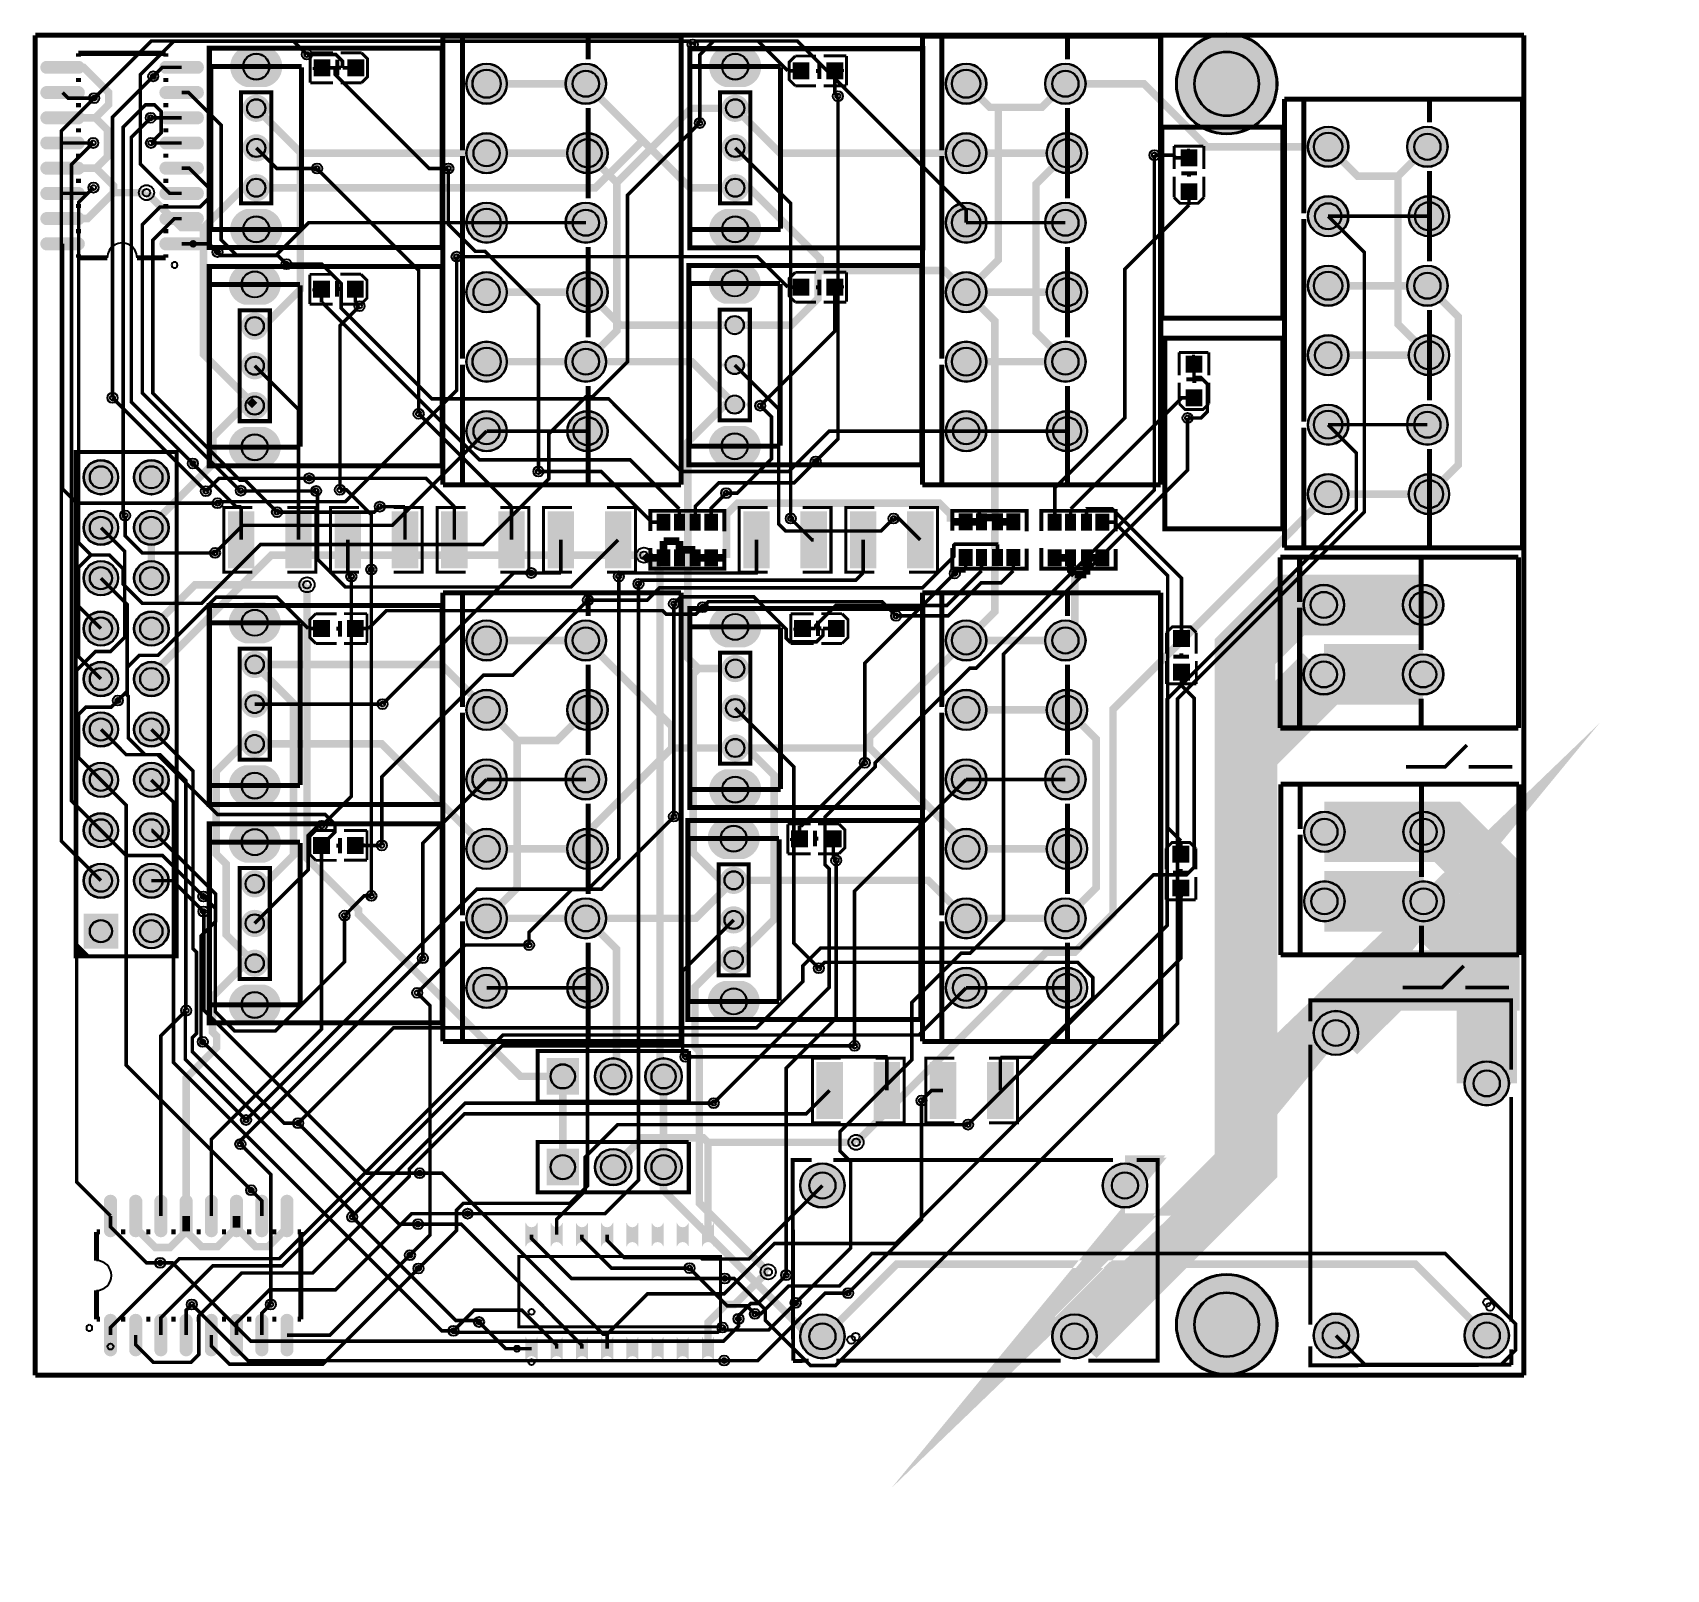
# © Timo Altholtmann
# Model space of a CAD drawing. Header units: millimetres. Extents: x 0.5 to 82.8, y -211.8 to -134.4.
import ezdxf

# ---------------------------------------------------------------- set-up
doc = ezdxf.new("R2010")
doc.units = ezdxf.units.MM
for name, color, linetype, true_color in [('BoardOutLine', 7, 'Continuous', 0xff00ff), ('BottomLayer', 7, 'Continuous', 0x0000ff), ('BottomSilkLayer', 7, 'Continuous', 0x66cc33), ('BottomSolderMaskLayer', 7, 'Continuous', 0xaa00ff), ('Document', 7, 'Continuous', 0xffffff), ('Hole', 7, 'Continuous', 0x222222), ('Multi-Layer', 7, 'Continuous', 0xc0c0c0), ('TopLayer', 7, 'Continuous', 0xff0000), ('TopPasteMaskLayer', 7, 'Continuous', 0x808080), ('TopSilkLayer', 7, 'Continuous', 0xffcc00), ('TopSolderMaskLayer', 7, 'Continuous', 0x800080)]:
    doc.layers.add(name, color=color, linetype=linetype, true_color=true_color)

msp = doc.modelspace()

# ---------------------------------------------------------------- hatches: boundary and pattern name
at = {"layer": 'BottomSilkLayer'}
msp.add_hatch(color=256, dxfattribs=at).paths.add_polyline_path([(3.454, -180.925), (2.692, -180.163), (2.692, -180.925)])
at = {"layer": 'BottomSolderMaskLayer'}
for points in [[(58.126, -136.975, 1), (63.227, -136.975, 1)], [(12.294, -135.083, -0.785398), (12.294, -137.134), (11.277, -137.134, -0.785398), (11.277, -135.083)], [(36.424, -135.083, -0.785398), (36.424, -137.134), (35.407, -137.134, -0.785398), (35.407, -135.083)], [(22.368, -136.97, 1), (24.419, -136.97, 1)], [(27.368, -136.97, 1), (29.419, -136.97, 1)], [(46.523, -136.97, 1), (48.574, -136.97, 1)], [(51.523, -136.97, 1), (53.574, -136.97, 1)], [(12.461, -138.364, -0.785398), (11.11, -138.364), (11.11, -138.052, -0.785398), (12.461, -138.052)], [(36.591, -138.364, -0.785398), (35.24, -138.364), (35.24, -138.052, -0.785398), (36.591, -138.052)], [(12.461, -140.358, -0.785398), (11.11, -140.358), (11.11, -140.046, -0.785398), (12.461, -140.046)], [(22.368, -140.47, 1), (24.419, -140.47, 1)], [(27.448, -140.47, 1), (29.499, -140.47, 1)], [(36.591, -140.358, -0.785398), (35.24, -140.358), (35.24, -140.046, -0.785398), (36.591, -140.046)], [(46.523, -140.47, 1), (48.574, -140.47, 1)], [(51.604, -140.47, 1), (53.654, -140.47, 1)], [(64.761, -140.145, 1), (66.812, -140.145, 1)], [(69.761, -140.145, 1), (71.812, -140.145, 1)], [(12.461, -142.364, -0.785398), (11.11, -142.364), (11.11, -142.052, -0.785398), (12.461, -142.052)], [(36.591, -142.364, -0.785398), (35.24, -142.364), (35.24, -142.052, -0.785398), (36.591, -142.052)], [(22.368, -143.97, 1), (24.419, -143.97, 1)], [(27.368, -143.97, 1), (29.419, -143.97, 1)], [(46.523, -143.97, 1), (48.574, -143.97, 1)], [(51.523, -143.97, 1), (53.574, -143.97, 1)], [(64.761, -143.645, 1), (66.812, -143.645, 1)], [(69.841, -143.645, 1), (71.892, -143.645, 1)], [(12.294, -143.283, -0.785398), (12.294, -145.334), (11.277, -145.334, -0.785398), (11.277, -143.283)], [(36.424, -143.283, -0.785398), (36.424, -145.334), (35.407, -145.334, -0.785398), (35.407, -143.283)], [(12.218, -146.056, -0.785398), (12.218, -148.106), (11.201, -148.106, -0.785398), (11.201, -146.056)], [(22.368, -147.47, 1), (24.419, -147.47, 1)], [(27.448, -147.47, 1), (29.499, -147.47, 1)], [(35.382, -148.056, -0.785398), (35.382, -146.005), (36.399, -146.005, -0.785398), (36.399, -148.056)], [(46.523, -147.47, 1), (48.574, -147.47, 1)], [(51.604, -147.47, 1), (53.654, -147.47, 1)], [(64.761, -147.145, 1), (66.812, -147.145, 1)], [(69.761, -147.145, 1), (71.812, -147.145, 1)], [(12.385, -149.337, -0.785398), (11.034, -149.337), (11.034, -149.025, -0.785398), (12.385, -149.025)], [(36.566, -148.974, -0.785398), (35.215, -148.974), (35.215, -149.286, -0.785398), (36.566, -149.286)], [(64.761, -150.645, 1), (66.812, -150.645, 1)], [(69.841, -150.645, 1), (71.892, -150.645, 1)], [(12.385, -151.33, -0.785398), (11.034, -151.33), (11.034, -151.019, -0.785398), (12.385, -151.019)], [(22.368, -150.97, 1), (24.419, -150.97, 1)], [(27.368, -150.97, 1), (29.419, -150.97, 1)], [(46.523, -150.97, 1), (48.574, -150.97, 1)], [(51.523, -150.97, 1), (53.574, -150.97, 1)], [(36.566, -150.981, -0.785398), (35.215, -150.981), (35.215, -151.293, -0.785398), (36.566, -151.293)], [(12.385, -153.337, -0.785398), (11.034, -153.337), (11.034, -153.025, -0.785398), (12.385, -153.025)], [(36.566, -152.974, -0.785398), (35.215, -152.974), (35.215, -153.286, -0.785398), (36.566, -153.286)], [(22.368, -154.47, 1), (24.419, -154.47, 1)], [(27.448, -154.47, 1), (29.499, -154.47, 1)], [(46.523, -154.47, 1), (48.574, -154.47, 1)], [(51.604, -154.47, 1), (53.654, -154.47, 1)], [(64.761, -154.145, 1), (66.812, -154.145, 1)], [(69.761, -154.145, 1), (71.812, -154.145, 1)], [(12.218, -154.256, -0.785398), (12.218, -156.307), (11.201, -156.307, -0.785398), (11.201, -154.256)], [(35.382, -156.256, -0.785398), (35.382, -154.205), (36.399, -154.205, -0.785398), (36.399, -156.256)], [(3.087, -156.795, 1), (4.838, -156.795, 1)], [(5.627, -156.795, 1), (7.378, -156.795, 1)], [(64.761, -157.645, 1), (66.812, -157.645, 1)], [(69.841, -157.645, 1), (71.892, -157.645, 1)], [(3.087, -159.335, 1), (4.838, -159.335, 1)], [(5.627, -159.335, 1), (7.378, -159.335, 1)], [(3.087, -161.875, 1), (4.838, -161.875, 1)], [(5.627, -161.875, 1), (7.378, -161.875, 1)], [(64.547, -163.223, 1), (66.598, -163.223, 1)], [(69.547, -163.223, 1), (71.598, -163.223, 1)], [(3.087, -164.415, 1), (4.838, -164.415, 1)], [(5.627, -164.415, 1), (7.378, -164.415, 1)], [(12.218, -163.099, -0.785398), (12.218, -165.15), (11.201, -165.15, -0.785398), (11.201, -163.099)], [(36.424, -163.302, -0.785398), (36.424, -165.353), (35.407, -165.353, -0.785398), (35.407, -163.302)], [(22.368, -165.012, 1), (24.419, -165.012, 1)], [(27.368, -165.012, 1), (29.419, -165.012, 1)], [(46.523, -165.012, 1), (48.574, -165.012, 1)], [(51.523, -165.012, 1), (53.574, -165.012, 1)], [(3.087, -166.955, 1), (4.838, -166.955, 1)], [(5.627, -166.955, 1), (7.378, -166.955, 1)], [(12.385, -166.38, -0.785398), (11.034, -166.38), (11.034, -166.069, -0.785398), (12.385, -166.069)], [(36.591, -166.584, -0.785398), (35.24, -166.584), (35.24, -166.272, -0.785398), (36.591, -166.272)], [(64.547, -166.723, 1), (66.598, -166.723, 1)], [(69.547, -166.723, 1), (71.598, -166.723, 1)], [(12.385, -168.374, -0.785398), (11.034, -168.374), (11.034, -168.062, -0.785398), (12.385, -168.062)], [(22.368, -168.512, 1), (24.419, -168.512, 1)], [(27.448, -168.512, 1), (29.499, -168.512, 1)], [(36.591, -168.577, -0.785398), (35.24, -168.577), (35.24, -168.265, -0.785398), (36.591, -168.265)], [(46.523, -168.512, 1), (48.574, -168.512, 1)], [(51.604, -168.512, 1), (53.654, -168.512, 1)], [(3.087, -169.495, 1), (4.838, -169.495, 1)], [(5.627, -169.495, 1), (7.378, -169.495, 1)], [(12.385, -170.38, -0.785398), (11.034, -170.38), (11.034, -170.069, -0.785398), (12.385, -170.069)], [(36.591, -170.584, -0.785398), (35.24, -170.584), (35.24, -170.272, -0.785398), (36.591, -170.272)], [(3.087, -172.035, 1), (4.838, -172.035, 1)], [(5.627, -172.035, 1), (7.378, -172.035, 1)], [(22.368, -172.012, 1), (24.419, -172.012, 1)], [(27.368, -172.012, 1), (29.419, -172.012, 1)], [(46.523, -172.012, 1), (48.574, -172.012, 1)], [(51.523, -172.012, 1), (53.574, -172.012, 1)], [(12.218, -171.299, -0.785398), (12.218, -173.35), (11.201, -173.35, -0.785398), (11.201, -171.299)], [(36.424, -171.502, -0.785398), (36.424, -173.553), (35.407, -173.553, -0.785398), (35.407, -171.502)], [(64.572, -174.653, 1), (66.623, -174.653, 1)], [(69.572, -174.653, 1), (71.623, -174.653, 1)], [(3.087, -174.575, 1), (4.838, -174.575, 1)], [(5.627, -174.575, 1), (7.378, -174.575, 1)], [(12.218, -174.148, -0.785398), (12.218, -176.199), (11.201, -176.199, -0.785398), (11.201, -174.148)], [(36.348, -173.97, -0.785398), (36.348, -176.021), (35.331, -176.021, -0.785398), (35.331, -173.97)], [(22.368, -175.512, 1), (24.419, -175.512, 1)], [(27.448, -175.512, 1), (29.499, -175.512, 1)], [(46.523, -175.512, 1), (48.574, -175.512, 1)], [(51.604, -175.512, 1), (53.654, -175.512, 1)], [(3.087, -177.115, 1), (4.838, -177.115, 1)], [(5.627, -177.115, 1), (7.378, -177.115, 1)], [(12.385, -177.429, -0.785398), (11.034, -177.429), (11.034, -177.118, -0.785398), (12.385, -177.118)], [(36.515, -177.252, -0.785398), (35.164, -177.252), (35.164, -176.94, -0.785398), (36.515, -176.94)], [(64.572, -178.153, 1), (66.623, -178.153, 1)], [(69.572, -178.153, 1), (71.623, -178.153, 1)], [(12.385, -179.423, -0.785398), (11.034, -179.423), (11.034, -179.111, -0.785398), (12.385, -179.111)], [(22.368, -179.012, 1), (24.419, -179.012, 1)], [(27.368, -179.012, 1), (29.419, -179.012, 1)], [(36.515, -179.245, -0.785398), (35.164, -179.245), (35.164, -178.933, -0.785398), (36.515, -178.933)], [(46.523, -179.012, 1), (48.574, -179.012, 1)], [(51.523, -179.012, 1), (53.574, -179.012, 1)], [(4.838, -180.53), (4.838, -178.779), (3.087, -178.779), (3.087, -180.53)], [(5.627, -179.655, 1), (7.378, -179.655, 1)], [(12.385, -181.429, -0.785398), (11.034, -181.429), (11.034, -181.118, -0.785398), (12.385, -181.118)], [(36.515, -181.252, -0.785398), (35.164, -181.252), (35.164, -180.94, -0.785398), (36.515, -180.94)], [(22.368, -182.512, 1), (24.419, -182.512, 1)], [(27.448, -182.512, 1), (29.499, -182.512, 1)], [(46.523, -182.512, 1), (48.574, -182.512, 1)], [(51.604, -182.512, 1), (53.654, -182.512, 1)], [(12.218, -182.348, -0.785398), (12.218, -184.399), (11.201, -184.399, -0.785398), (11.201, -182.348)], [(36.348, -182.17, -0.785398), (36.348, -184.221), (35.331, -184.221, -0.785398), (35.331, -182.17)], [(65.052, -184.785, 1), (67.302, -184.785, 1)], [(26.416, -186.044), (28.042, -186.044), (28.042, -187.895), (26.416, -187.895)], [(28.843, -186.97, 1), (30.694, -186.97, 1)], [(31.383, -186.97, 1), (33.234, -186.97, 1)], [(72.652, -187.325, 1), (74.902, -187.325, 1)], [(26.416, -190.616), (28.042, -190.616), (28.042, -192.467), (26.416, -192.467)], [(28.843, -191.542, 1), (30.694, -191.542, 1)], [(31.383, -191.542, 1), (33.234, -191.542, 1)], [(39.185, -192.466, 1), (41.435, -192.466, 1)], [(54.425, -192.466, 1), (56.675, -192.466, 1)], [(58.126, -199.474, 1), (63.227, -199.474, 1)], [(39.185, -200.066, 1), (41.435, -200.066, 1)], [(51.885, -200.066, 1), (54.135, -200.066, 1)], [(65.052, -200.025, 1), (67.302, -200.025, 1)], [(72.652, -200.025, 1), (74.902, -200.025, 1)]]:
    msp.add_hatch(color=256, dxfattribs=at).paths.add_polyline_path(points)
at = {"layer": 'Document'}
for points in [[(15.291, -136.271), (14.63, -136.271), (14.63, -136.119), (15.291, -136.119)], [(15.016, -135.895), (15.016, -136.555), (14.863, -136.555), (14.863, -135.895)], [(17.145, -136.219), (16.484, -136.219), (16.484, -136.067), (17.145, -136.067)], [(38.888, -136.272), (39.548, -136.272), (39.548, -136.425), (38.888, -136.425)], [(40.742, -136.22), (41.402, -136.22), (41.402, -136.373), (40.742, -136.373)], [(41.017, -136.597), (41.017, -135.937), (41.169, -135.937), (41.169, -136.597)], [(59.051, -140.619), (58.39, -140.619), (58.39, -140.467), (59.051, -140.467)], [(58.674, -140.894), (58.674, -140.234), (58.827, -140.234), (58.827, -140.894)], [(58.726, -142.748), (58.726, -142.087), (58.878, -142.087), (58.878, -142.748)], [(15.265, -147.422), (14.605, -147.422), (14.605, -147.269), (15.265, -147.269)], [(14.99, -147.045), (14.99, -147.706), (14.838, -147.706), (14.838, -147.045)], [(17.119, -147.37), (16.459, -147.37), (16.459, -147.218), (17.119, -147.218)], [(38.888, -147.169), (39.548, -147.169), (39.548, -147.321), (38.888, -147.321)], [(40.742, -147.117), (41.402, -147.117), (41.402, -147.269), (40.742, -147.269)], [(41.017, -147.494), (41.017, -146.833), (41.169, -146.833), (41.169, -147.494)], [(59.305, -151.008), (58.644, -151.008), (58.644, -150.855), (59.305, -150.855)], [(58.928, -151.283), (58.928, -150.622), (59.081, -150.622), (59.081, -151.283)], [(58.98, -153.136), (58.98, -152.476), (59.132, -152.476), (59.132, -153.136)], [(14.732, -164.365), (15.393, -164.365), (15.393, -164.517), (14.732, -164.517)], [(16.586, -164.313), (17.247, -164.313), (17.247, -164.465), (16.586, -164.465)], [(16.861, -164.69), (16.861, -164.029), (17.014, -164.029), (17.014, -164.69)], [(39.497, -164.516), (38.837, -164.516), (38.837, -164.364), (39.497, -164.364)], [(39.222, -164.139), (39.222, -164.8), (39.07, -164.8), (39.07, -164.139)], [(41.351, -164.464), (40.69, -164.464), (40.69, -164.312), (41.351, -164.312)], [(58.444, -164.567), (58.444, -165.228), (58.292, -165.228), (58.292, -164.567)], [(58.12, -166.696), (58.78, -166.696), (58.78, -166.849), (58.12, -166.849)], [(58.496, -166.421), (58.496, -167.082), (58.344, -167.082), (58.344, -166.421)], [(14.732, -175.287), (15.393, -175.287), (15.393, -175.439), (14.732, -175.439)], [(16.586, -175.235), (17.247, -175.235), (17.247, -175.387), (16.586, -175.387)], [(16.861, -175.612), (16.861, -174.951), (17.014, -174.951), (17.014, -175.612)], [(39.345, -175.108), (38.684, -175.108), (38.684, -174.956), (39.345, -174.956)], [(39.07, -174.731), (39.07, -175.392), (38.917, -175.392), (38.917, -174.731)], [(41.198, -175.056), (40.538, -175.056), (40.538, -174.904), (41.198, -174.904)], [(58.419, -175.439), (58.419, -176.099), (58.267, -176.099), (58.267, -175.439)], [(58.094, -177.568), (58.755, -177.568), (58.755, -177.72), (58.094, -177.72)], [(58.471, -177.292), (58.471, -177.953), (58.319, -177.953), (58.319, -177.292)]]:
    msp.add_hatch(color=256, dxfattribs=at).paths.add_polyline_path(points)
at = {"layer": 'Multi-Layer'}
for points in [[(12.286, -135.108, -0.785398), (12.286, -137.108), (11.286, -137.108, -0.785398), (11.286, -135.108)], [(36.416, -135.108, -0.785398), (36.416, -137.108), (35.416, -137.108, -0.785398), (35.416, -135.108)], [(22.393, -136.97, 1), (24.393, -136.97, 1)], [(27.393, -136.97, 1), (29.393, -136.97, 1)], [(46.549, -136.97, 1), (48.549, -136.97, 1)], [(51.549, -136.97, 1), (53.549, -136.97, 1)], [(12.436, -138.358, -0.785398), (11.136, -138.358), (11.136, -138.058, -0.785398), (12.436, -138.058)], [(36.566, -138.358, -0.785398), (35.266, -138.358), (35.266, -138.058, -0.785398), (36.566, -138.058)], [(12.436, -140.352, -0.785398), (11.136, -140.352), (11.136, -140.052, -0.785398), (12.436, -140.052)], [(22.393, -140.47, 1), (24.393, -140.47, 1)], [(27.473, -140.47, 1), (29.473, -140.47, 1)], [(36.566, -140.352, -0.785398), (35.266, -140.352), (35.266, -140.052, -0.785398), (36.566, -140.052)], [(46.549, -140.47, 1), (48.549, -140.47, 1)], [(51.629, -140.47, 1), (53.629, -140.47, 1)], [(64.786, -140.145, 1), (66.786, -140.145, 1)], [(69.786, -140.145, 1), (71.786, -140.145, 1)], [(12.436, -142.358, -0.785398), (11.136, -142.358), (11.136, -142.058, -0.785398), (12.436, -142.058)], [(36.566, -142.358, -0.785398), (35.266, -142.358), (35.266, -142.058, -0.785398), (36.566, -142.058)], [(22.393, -143.97, 1), (24.393, -143.97, 1)], [(27.393, -143.97, 1), (29.393, -143.97, 1)], [(46.549, -143.97, 1), (48.549, -143.97, 1)], [(51.549, -143.97, 1), (53.549, -143.97, 1)], [(64.786, -143.645, 1), (66.786, -143.645, 1)], [(69.866, -143.645, 1), (71.866, -143.645, 1)], [(12.286, -143.308, -0.785398), (12.286, -145.308), (11.286, -145.308, -0.785398), (11.286, -143.308)], [(36.416, -143.308, -0.785398), (36.416, -145.308), (35.416, -145.308, -0.785398), (35.416, -143.308)], [(12.209, -146.081, -0.785398), (12.209, -148.081), (11.209, -148.081, -0.785398), (11.209, -146.081)], [(22.393, -147.47, 1), (24.393, -147.47, 1)], [(27.473, -147.47, 1), (29.473, -147.47, 1)], [(35.39, -148.03, -0.785398), (35.39, -146.03), (36.39, -146.03, -0.785398), (36.39, -148.03)], [(46.549, -147.47, 1), (48.549, -147.47, 1)], [(51.629, -147.47, 1), (53.629, -147.47, 1)], [(64.786, -147.145, 1), (66.786, -147.145, 1)], [(69.786, -147.145, 1), (71.786, -147.145, 1)], [(12.359, -149.331, -0.785398), (11.059, -149.331), (11.059, -149.031, -0.785398), (12.359, -149.031)], [(36.54, -148.98, -0.785398), (35.24, -148.98), (35.24, -149.28, -0.785398), (36.54, -149.28)], [(64.786, -150.645, 1), (66.786, -150.645, 1)], [(69.866, -150.645, 1), (71.866, -150.645, 1)], [(12.359, -151.324, -0.785398), (11.059, -151.324), (11.059, -151.025, -0.785398), (12.359, -151.025)], [(22.393, -150.97, 1), (24.393, -150.97, 1)], [(27.393, -150.97, 1), (29.393, -150.97, 1)], [(46.549, -150.97, 1), (48.549, -150.97, 1)], [(51.549, -150.97, 1), (53.549, -150.97, 1)], [(36.54, -150.987, -0.785398), (35.24, -150.987), (35.24, -151.287, -0.785398), (36.54, -151.287)], [(12.359, -153.331, -0.785398), (11.059, -153.331), (11.059, -153.031, -0.785398), (12.359, -153.031)], [(36.54, -152.98, -0.785398), (35.24, -152.98), (35.24, -153.28, -0.785398), (36.54, -153.28)], [(22.393, -154.47, 1), (24.393, -154.47, 1)], [(27.473, -154.47, 1), (29.473, -154.47, 1)], [(46.549, -154.47, 1), (48.549, -154.47, 1)], [(51.629, -154.47, 1), (53.629, -154.47, 1)], [(64.786, -154.145, 1), (66.786, -154.145, 1)], [(69.786, -154.145, 1), (71.786, -154.145, 1)], [(12.209, -154.281, -0.785398), (12.209, -156.281), (11.209, -156.281, -0.785398), (11.209, -154.281)], [(35.39, -156.23, -0.785398), (35.39, -154.23), (36.39, -154.23, -0.785398), (36.39, -156.23)], [(3.112, -156.795, 1), (4.812, -156.795, 1)], [(5.652, -156.795, 1), (7.352, -156.795, 1)], [(64.786, -157.645, 1), (66.786, -157.645, 1)], [(69.866, -157.645, 1), (71.866, -157.645, 1)], [(3.112, -159.335, 1), (4.812, -159.335, 1)], [(5.652, -159.335, 1), (7.352, -159.335, 1)], [(3.112, -161.875, 1), (4.812, -161.875, 1)], [(5.652, -161.875, 1), (7.352, -161.875, 1)], [(64.572, -163.223, 1), (66.572, -163.223, 1)], [(69.572, -163.223, 1), (71.572, -163.223, 1)], [(3.112, -164.415, 1), (4.812, -164.415, 1)], [(5.652, -164.415, 1), (7.352, -164.415, 1)], [(12.209, -163.124, -0.785398), (12.209, -165.124), (11.209, -165.124, -0.785398), (11.209, -163.124)], [(36.416, -163.328, -0.785398), (36.416, -165.328), (35.416, -165.328, -0.785398), (35.416, -163.328)], [(22.393, -165.012, 1), (24.393, -165.012, 1)], [(27.393, -165.012, 1), (29.393, -165.012, 1)], [(46.549, -165.012, 1), (48.549, -165.012, 1)], [(51.549, -165.012, 1), (53.549, -165.012, 1)], [(3.112, -166.955, 1), (4.812, -166.955, 1)], [(5.652, -166.955, 1), (7.352, -166.955, 1)], [(12.359, -166.375, -0.785398), (11.059, -166.375), (11.059, -166.075, -0.785398), (12.359, -166.075)], [(36.566, -166.578, -0.785398), (35.266, -166.578), (35.266, -166.278, -0.785398), (36.566, -166.278)], [(64.572, -166.723, 1), (66.572, -166.723, 1)], [(69.572, -166.723, 1), (71.572, -166.723, 1)], [(12.359, -168.368, -0.785398), (11.059, -168.368), (11.059, -168.068, -0.785398), (12.359, -168.068)], [(22.393, -168.512, 1), (24.393, -168.512, 1)], [(27.473, -168.512, 1), (29.473, -168.512, 1)], [(36.566, -168.571, -0.785398), (35.266, -168.571), (35.266, -168.271, -0.785398), (36.566, -168.271)], [(46.549, -168.512, 1), (48.549, -168.512, 1)], [(51.629, -168.512, 1), (53.629, -168.512, 1)], [(3.112, -169.495, 1), (4.812, -169.495, 1)], [(5.652, -169.495, 1), (7.352, -169.495, 1)], [(12.359, -170.375, -0.785398), (11.059, -170.375), (11.059, -170.075, -0.785398), (12.359, -170.075)], [(36.566, -170.578, -0.785398), (35.266, -170.578), (35.266, -170.278, -0.785398), (36.566, -170.278)], [(22.393, -172.012, 1), (24.393, -172.012, 1)], [(27.393, -172.012, 1), (29.393, -172.012, 1)], [(46.549, -172.012, 1), (48.549, -172.012, 1)], [(51.549, -172.012, 1), (53.549, -172.012, 1)], [(3.112, -172.035, 1), (4.812, -172.035, 1)], [(5.652, -172.035, 1), (7.352, -172.035, 1)], [(12.209, -171.325, -0.785398), (12.209, -173.325), (11.209, -173.325, -0.785398), (11.209, -171.325)], [(36.416, -171.528, -0.785398), (36.416, -173.528), (35.416, -173.528, -0.785398), (35.416, -171.528)], [(3.112, -174.575, 1), (4.812, -174.575, 1)], [(5.652, -174.575, 1), (7.352, -174.575, 1)], [(12.209, -174.173, -0.785398), (12.209, -176.173), (11.209, -176.173, -0.785398), (11.209, -174.173)], [(36.339, -173.996, -0.785398), (36.339, -175.996), (35.339, -175.996, -0.785398), (35.339, -173.996)], [(64.598, -174.653, 1), (66.598, -174.653, 1)], [(69.598, -174.653, 1), (71.598, -174.653, 1)], [(22.393, -175.512, 1), (24.393, -175.512, 1)], [(27.473, -175.512, 1), (29.473, -175.512, 1)], [(46.549, -175.512, 1), (48.549, -175.512, 1)], [(51.629, -175.512, 1), (53.629, -175.512, 1)], [(3.112, -177.115, 1), (4.812, -177.115, 1)], [(5.652, -177.115, 1), (7.352, -177.115, 1)], [(12.359, -177.424, -0.785398), (11.059, -177.424), (11.059, -177.124, -0.785398), (12.359, -177.124)], [(36.489, -177.246, -0.785398), (35.189, -177.246), (35.189, -176.946, -0.785398), (36.489, -176.946)], [(64.598, -178.153, 1), (66.598, -178.153, 1)], [(69.598, -178.153, 1), (71.598, -178.153, 1)], [(22.393, -179.012, 1), (24.393, -179.012, 1)], [(27.393, -179.012, 1), (29.393, -179.012, 1)], [(36.489, -179.239, -0.785398), (35.189, -179.239), (35.189, -178.939, -0.785398), (36.489, -178.939)], [(46.549, -179.012, 1), (48.549, -179.012, 1)], [(51.549, -179.012, 1), (53.549, -179.012, 1)], [(4.812, -180.505), (4.812, -178.805), (3.112, -178.805), (3.112, -180.505)], [(5.652, -179.655, 1), (7.352, -179.655, 1)], [(12.359, -179.417, -0.785398), (11.059, -179.417), (11.059, -179.117, -0.785398), (12.359, -179.117)], [(12.359, -181.424, -0.785398), (11.059, -181.424), (11.059, -181.124, -0.785398), (12.359, -181.124)], [(36.489, -181.246, -0.785398), (35.189, -181.246), (35.189, -180.946, -0.785398), (36.489, -180.946)], [(22.393, -182.512, 1), (24.393, -182.512, 1)], [(27.473, -182.512, 1), (29.473, -182.512, 1)], [(46.549, -182.512, 1), (48.549, -182.512, 1)], [(51.629, -182.512, 1), (53.629, -182.512, 1)], [(12.209, -182.374, -0.785398), (12.209, -184.374), (11.209, -184.374, -0.785398), (11.209, -182.374)], [(36.339, -182.196, -0.785398), (36.339, -184.196), (35.339, -184.196, -0.785398), (35.339, -182.196)], [(65.077, -184.785, 1), (67.277, -184.785, 1)], [(26.441, -186.07), (28.016, -186.07), (28.016, -187.87), (26.441, -187.87)], [(28.869, -186.97, 1), (30.669, -186.97, 1)], [(31.409, -186.97, 1), (33.209, -186.97, 1)], [(72.677, -187.325, 1), (74.877, -187.325, 1)], [(26.441, -190.642), (28.016, -190.642), (28.016, -192.442), (26.441, -192.442)], [(28.869, -191.542, 1), (30.669, -191.542, 1)], [(31.409, -191.542, 1), (33.209, -191.542, 1)], [(39.21, -192.466, 1), (41.41, -192.466, 1)], [(54.45, -192.466, 1), (56.65, -192.466, 1)], [(39.21, -200.066, 1), (41.41, -200.066, 1)], [(51.91, -200.066, 1), (54.11, -200.066, 1)], [(65.077, -200.025, 1), (67.277, -200.025, 1)], [(72.677, -200.025, 1), (74.877, -200.025, 1)]]:
    msp.add_hatch(color=256, dxfattribs=at).paths.add_polyline_path(points)
at = {"layer": 'TopLayer'}
for points in [[(15.5, -135.77), (15.5, -136.57), (14.7, -136.57), (14.7, -135.77)], [(17.202, -135.77), (17.202, -136.57), (16.402, -136.57), (16.402, -135.77)], [(2.829, -135.844, -0.785398), (2.829, -136.444), (1.229, -136.444, -0.785398), (1.229, -135.844)], [(8.829, -135.844, -0.785398), (8.829, -136.444), (7.229, -136.444, -0.785398), (7.229, -135.844)], [(38.83, -136.722), (38.83, -135.922), (39.63, -135.922), (39.63, -136.722)], [(40.532, -136.722), (40.532, -135.922), (41.332, -135.922), (41.332, -136.722)], [(2.829, -137.114, -0.785398), (2.829, -137.714), (1.229, -137.714, -0.785398), (1.229, -137.114)], [(8.829, -137.114, -0.785398), (8.829, -137.714), (7.229, -137.714, -0.785398), (7.229, -137.114)], [(2.829, -138.384, -0.785398), (2.829, -138.984), (1.229, -138.984, -0.785398), (1.229, -138.384)], [(8.829, -138.384, -0.785398), (8.829, -138.984), (7.229, -138.984, -0.785398), (7.229, -138.384)], [(2.829, -139.654, -0.785398), (2.829, -140.254), (1.229, -140.254, -0.785398), (1.229, -139.654)], [(8.829, -139.654, -0.785398), (8.829, -140.254), (7.229, -140.254, -0.785398), (7.229, -139.654)], [(59.176, -141.104), (58.376, -141.104), (58.376, -140.304), (59.176, -140.304)], [(2.829, -140.924, -0.785398), (2.829, -141.524), (1.229, -141.524, -0.785398), (1.229, -140.924)], [(8.829, -140.924, -0.785398), (8.829, -141.524), (7.229, -141.524, -0.785398), (7.229, -140.924)], [(2.829, -142.194, -0.785398), (2.829, -142.794), (1.229, -142.794, -0.785398), (1.229, -142.194)], [(8.829, -142.194, -0.785398), (8.829, -142.794), (7.229, -142.794, -0.785398), (7.229, -142.194)], [(59.176, -142.805), (58.376, -142.805), (58.376, -142.005), (59.176, -142.005)], [(2.829, -143.464, -0.785398), (2.829, -144.064), (1.229, -144.064, -0.785398), (1.229, -143.464)], [(8.829, -143.464, -0.785398), (8.829, -144.064), (7.229, -144.064, -0.785398), (7.229, -143.464)], [(2.829, -144.734, -0.785398), (2.829, -145.334), (1.229, -145.334, -0.785398), (1.229, -144.734)], [(8.829, -144.734, -0.785398), (8.829, -145.334), (7.229, -145.334, -0.785398), (7.229, -144.734)], [(15.475, -146.92), (15.475, -147.72), (14.675, -147.72), (14.675, -146.92)], [(17.177, -146.92), (17.177, -147.72), (16.377, -147.72), (16.377, -146.92)], [(38.83, -147.619), (38.83, -146.819), (39.63, -146.819), (39.63, -147.619)], [(40.532, -147.619), (40.532, -146.819), (41.332, -146.819), (41.332, -147.619)], [(59.43, -151.492), (58.63, -151.492), (58.63, -150.692), (59.43, -150.692)], [(59.43, -153.194), (58.63, -153.194), (58.63, -152.394), (59.43, -152.394)], [(11.671, -158.54), (11.671, -161.348), (10.389, -161.348), (10.389, -158.54)], [(13.271, -158.54), (13.271, -161.348), (14.554, -161.348), (14.554, -158.54)], [(17.04, -161.348), (17.04, -158.54), (15.757, -158.54), (15.757, -161.348)], [(18.64, -161.348), (18.64, -158.54), (19.922, -158.54), (19.922, -161.348)], [(22.408, -158.54), (22.408, -161.348), (21.126, -161.348), (21.126, -158.54)], [(24.008, -158.54), (24.008, -161.348), (25.291, -161.348), (25.291, -158.54)], [(27.776, -161.348), (27.776, -158.54), (26.494, -158.54), (26.494, -161.348)], [(29.376, -161.348), (29.376, -158.54), (30.659, -158.54), (30.659, -161.348)], [(31.979, -158.654), (32.629, -158.654), (32.629, -159.454), (31.979, -159.454)], [(32.854, -158.654), (33.354, -158.654), (33.354, -159.454), (32.854, -159.454)], [(33.654, -158.654), (34.154, -158.654), (34.154, -159.454), (33.654, -159.454)], [(34.379, -158.654), (35.029, -158.654), (35.029, -159.454), (34.379, -159.454)], [(37.631, -158.54), (37.631, -161.348), (36.348, -161.348), (36.348, -158.54)], [(39.231, -158.54), (39.231, -161.348), (40.513, -161.348), (40.513, -158.54)], [(42.999, -158.54), (42.999, -161.348), (41.717, -161.348), (41.717, -158.54)], [(44.599, -158.54), (44.599, -161.348), (45.882, -161.348), (45.882, -158.54)], [(47.852, -159.434), (47.202, -159.434), (47.202, -158.634), (47.852, -158.634)], [(48.576, -159.434), (48.076, -159.434), (48.076, -158.634), (48.576, -158.634)], [(49.377, -159.434), (48.877, -159.434), (48.877, -158.634), (49.377, -158.634)], [(50.251, -159.434), (49.601, -159.434), (49.601, -158.634), (50.251, -158.634)], [(51.688, -158.654), (52.338, -158.654), (52.338, -159.454), (51.688, -159.454)], [(52.563, -158.654), (53.063, -158.654), (53.063, -159.454), (52.563, -159.454)], [(53.363, -158.654), (53.863, -158.654), (53.863, -159.454), (53.363, -159.454)], [(54.088, -158.654), (54.738, -158.654), (54.738, -159.454), (54.088, -159.454)], [(31.979, -160.454), (32.629, -160.454), (32.629, -161.254), (31.979, -161.254)], [(32.854, -160.454), (33.354, -160.454), (33.354, -161.254), (32.854, -161.254)], [(33.654, -160.454), (34.154, -160.454), (34.154, -161.254), (33.654, -161.254)], [(34.379, -160.454), (35.029, -160.454), (35.029, -161.254), (34.379, -161.254)], [(47.852, -161.234), (47.202, -161.234), (47.202, -160.434), (47.852, -160.434)], [(48.576, -161.234), (48.076, -161.234), (48.076, -160.434), (48.576, -160.434)], [(49.377, -161.234), (48.877, -161.234), (48.877, -160.434), (49.377, -160.434)], [(50.251, -161.234), (49.601, -161.234), (49.601, -160.434), (50.251, -160.434)], [(51.688, -160.454), (52.338, -160.454), (52.338, -161.254), (51.688, -161.254)], [(52.563, -160.454), (53.063, -160.454), (53.063, -161.254), (52.563, -161.254)], [(53.363, -160.454), (53.863, -160.454), (53.863, -161.254), (53.363, -161.254)], [(54.088, -160.454), (54.738, -160.454), (54.738, -161.254), (54.088, -161.254)], [(14.675, -164.815), (14.675, -164.015), (15.475, -164.015), (15.475, -164.815)], [(16.377, -164.815), (16.377, -164.015), (17.177, -164.015), (17.177, -164.815)], [(39.707, -164.015), (39.707, -164.815), (38.907, -164.815), (38.907, -164.015)], [(41.408, -164.015), (41.408, -164.815), (40.608, -164.815), (40.608, -164.015)], [(57.995, -164.51), (58.795, -164.51), (58.795, -165.31), (57.995, -165.31)], [(57.995, -166.212), (58.795, -166.212), (58.795, -167.012), (57.995, -167.012)], [(14.675, -175.737), (14.675, -174.937), (15.475, -174.937), (15.475, -175.737)], [(16.377, -175.737), (16.377, -174.937), (17.177, -174.937), (17.177, -175.737)], [(39.554, -174.606), (39.554, -175.406), (38.754, -175.406), (38.754, -174.606)], [(41.256, -174.606), (41.256, -175.406), (40.456, -175.406), (40.456, -174.606)], [(57.969, -175.381), (58.769, -175.381), (58.769, -176.181), (57.969, -176.181)], [(57.969, -177.083), (58.769, -177.083), (58.769, -177.883), (57.969, -177.883)], [(41.313, -186.277), (41.313, -189.085), (40.031, -189.085), (40.031, -186.277)], [(42.913, -186.277), (42.913, -189.085), (44.196, -189.085), (44.196, -186.277)], [(47.028, -186.277), (47.028, -189.085), (45.746, -189.085), (45.746, -186.277)], [(48.628, -186.277), (48.628, -189.085), (49.911, -189.085), (49.911, -186.277)], [(4.745, -194.803, -0.785398), (4.145, -194.803), (4.145, -193.203, -0.785398), (4.745, -193.203)], [(6.015, -194.803, -0.785398), (5.415, -194.803), (5.415, -193.203, -0.785398), (6.015, -193.203)], [(7.285, -194.803, -0.785398), (6.685, -194.803), (6.685, -193.203, -0.785398), (7.285, -193.203)], [(8.555, -194.803, -0.785398), (7.955, -194.803), (7.955, -193.203, -0.785398), (8.555, -193.203)], [(9.825, -194.803, -0.785398), (9.225, -194.803), (9.225, -193.203, -0.785398), (9.825, -193.203)], [(11.095, -194.803, -0.785398), (10.495, -194.803), (10.495, -193.203, -0.785398), (11.095, -193.203)], [(12.365, -194.803, -0.785398), (11.765, -194.803), (11.765, -193.203, -0.785398), (12.365, -193.203)], [(13.635, -194.803, -0.785398), (13.035, -194.803), (13.035, -193.203, -0.785398), (13.635, -193.203)], [(25.934, -194.351, -0.785398), (25.374, -194.351), (25.374, -195.536, -0.785398), (25.934, -195.536)], [(27.204, -194.351, -0.785398), (26.644, -194.351), (26.644, -195.536, -0.785398), (27.204, -195.536)], [(28.474, -194.351, -0.785398), (27.914, -194.351), (27.914, -195.536, -0.785398), (28.474, -195.536)], [(29.744, -194.351, -0.785398), (29.184, -194.351), (29.184, -195.536, -0.785398), (29.744, -195.536)], [(31.014, -194.351, -0.785398), (30.454, -194.351), (30.454, -195.536, -0.785398), (31.014, -195.536)], [(32.284, -194.351, -0.785398), (31.724, -194.351), (31.724, -195.536, -0.785398), (32.284, -195.536)], [(33.554, -194.351, -0.785398), (32.994, -194.351), (32.994, -195.536, -0.785398), (33.554, -195.536)], [(34.824, -194.351, -0.785398), (34.264, -194.351), (34.264, -195.536, -0.785398), (34.824, -195.536)], [(4.745, -200.803, -0.785398), (4.145, -200.803), (4.145, -199.203, -0.785398), (4.745, -199.203)], [(6.015, -200.803, -0.785398), (5.415, -200.803), (5.415, -199.203, -0.785398), (6.015, -199.203)], [(7.285, -200.803, -0.785398), (6.685, -200.803), (6.685, -199.203, -0.785398), (7.285, -199.203)], [(8.555, -200.803, -0.785398), (7.955, -200.803), (7.955, -199.203, -0.785398), (8.555, -199.203)], [(9.825, -200.803, -0.785398), (9.225, -200.803), (9.225, -199.203, -0.785398), (9.825, -199.203)], [(11.095, -200.803, -0.785398), (10.495, -200.803), (10.495, -199.203, -0.785398), (11.095, -199.203)], [(12.365, -200.803, -0.785398), (11.765, -200.803), (11.765, -199.203, -0.785398), (12.365, -199.203)], [(13.635, -200.803, -0.785398), (13.035, -200.803), (13.035, -199.203, -0.785398), (13.635, -199.203)], [(25.934, -200.096, -0.785398), (25.374, -200.096), (25.374, -201.281, -0.785398), (25.934, -201.281)], [(27.204, -200.096, -0.785398), (26.644, -200.096), (26.644, -201.281, -0.785398), (27.204, -201.281)], [(28.474, -200.096, -0.785398), (27.914, -200.096), (27.914, -201.281, -0.785398), (28.474, -201.281)], [(29.744, -200.096, -0.785398), (29.184, -200.096), (29.184, -201.281, -0.785398), (29.744, -201.281)], [(31.014, -200.096, -0.785398), (30.454, -200.096), (30.454, -201.281, -0.785398), (31.014, -201.281)], [(32.284, -200.096, -0.785398), (31.724, -200.096), (31.724, -201.281, -0.785398), (32.284, -201.281)], [(33.554, -200.096, -0.785398), (32.994, -200.096), (32.994, -201.281, -0.785398), (33.554, -201.281)], [(34.824, -200.096, -0.785398), (34.264, -200.096), (34.264, -201.281, -0.785398), (34.824, -201.281)]]:
    msp.add_hatch(color=256, dxfattribs=at).paths.add_polyline_path(points)
at = {"layer": 'TopPasteMaskLayer'}
for points in [[(15.5, -135.77), (15.5, -136.57), (14.7, -136.57), (14.7, -135.77)], [(17.202, -135.77), (17.202, -136.57), (16.402, -136.57), (16.402, -135.77)], [(2.829, -135.844, -0.785398), (2.829, -136.444), (1.229, -136.444, -0.785398), (1.229, -135.844)], [(8.829, -135.844, -0.785398), (8.829, -136.444), (7.229, -136.444, -0.785398), (7.229, -135.844)], [(38.83, -136.722), (38.83, -135.922), (39.63, -135.922), (39.63, -136.722)], [(40.532, -136.722), (40.532, -135.922), (41.332, -135.922), (41.332, -136.722)], [(2.829, -137.114, -0.785398), (2.829, -137.714), (1.229, -137.714, -0.785398), (1.229, -137.114)], [(8.829, -137.114, -0.785398), (8.829, -137.714), (7.229, -137.714, -0.785398), (7.229, -137.114)], [(2.829, -138.384, -0.785398), (2.829, -138.984), (1.229, -138.984, -0.785398), (1.229, -138.384)], [(8.829, -138.384, -0.785398), (8.829, -138.984), (7.229, -138.984, -0.785398), (7.229, -138.384)], [(2.829, -139.654, -0.785398), (2.829, -140.254), (1.229, -140.254, -0.785398), (1.229, -139.654)], [(8.829, -139.654, -0.785398), (8.829, -140.254), (7.229, -140.254, -0.785398), (7.229, -139.654)], [(59.176, -141.104), (58.376, -141.104), (58.376, -140.304), (59.176, -140.304)], [(2.829, -140.924, -0.785398), (2.829, -141.524), (1.229, -141.524, -0.785398), (1.229, -140.924)], [(8.829, -140.924, -0.785398), (8.829, -141.524), (7.229, -141.524, -0.785398), (7.229, -140.924)], [(2.829, -142.194, -0.785398), (2.829, -142.794), (1.229, -142.794, -0.785398), (1.229, -142.194)], [(8.829, -142.194, -0.785398), (8.829, -142.794), (7.229, -142.794, -0.785398), (7.229, -142.194)], [(59.176, -142.805), (58.376, -142.805), (58.376, -142.005), (59.176, -142.005)], [(2.829, -143.464, -0.785398), (2.829, -144.064), (1.229, -144.064, -0.785398), (1.229, -143.464)], [(8.829, -143.464, -0.785398), (8.829, -144.064), (7.229, -144.064, -0.785398), (7.229, -143.464)], [(2.829, -144.734, -0.785398), (2.829, -145.334), (1.229, -145.334, -0.785398), (1.229, -144.734)], [(8.829, -144.734, -0.785398), (8.829, -145.334), (7.229, -145.334, -0.785398), (7.229, -144.734)], [(15.475, -146.92), (15.475, -147.72), (14.675, -147.72), (14.675, -146.92)], [(17.177, -146.92), (17.177, -147.72), (16.377, -147.72), (16.377, -146.92)], [(38.83, -147.619), (38.83, -146.819), (39.63, -146.819), (39.63, -147.619)], [(40.532, -147.619), (40.532, -146.819), (41.332, -146.819), (41.332, -147.619)], [(59.43, -151.492), (58.63, -151.492), (58.63, -150.692), (59.43, -150.692)], [(59.43, -153.194), (58.63, -153.194), (58.63, -152.394), (59.43, -152.394)], [(11.671, -158.64), (11.671, -159.367), (11.571, -159.467), (11.335, -159.467), (11.235, -159.567), (11.235, -160.321), (11.335, -160.421), (11.571, -160.421), (11.671, -160.521), (11.671, -161.248), (11.571, -161.348), (10.489, -161.348), (10.389, -161.248), (10.389, -158.64), (10.489, -158.54), (11.571, -158.54)], [(13.271, -158.64), (13.271, -159.367), (13.371, -159.467), (13.607, -159.467), (13.707, -159.567), (13.707, -160.321), (13.607, -160.421), (13.371, -160.421), (13.271, -160.521), (13.271, -161.248), (13.371, -161.348), (14.454, -161.348), (14.554, -161.248), (14.554, -158.64), (14.454, -158.54), (13.371, -158.54)], [(17.04, -161.248), (17.04, -160.522), (16.94, -160.422), (16.704, -160.422), (16.604, -160.322), (16.604, -159.567), (16.704, -159.467), (16.94, -159.467), (17.04, -159.367), (17.04, -158.64), (16.94, -158.54), (15.857, -158.54), (15.757, -158.64), (15.757, -161.248), (15.857, -161.348), (16.94, -161.348)], [(18.64, -161.248), (18.64, -160.522), (18.74, -160.422), (18.976, -160.422), (19.076, -160.322), (19.076, -159.567), (18.976, -159.467), (18.74, -159.467), (18.64, -159.367), (18.64, -158.64), (18.74, -158.54), (19.822, -158.54), (19.922, -158.64), (19.922, -161.248), (19.822, -161.348), (18.74, -161.348)], [(22.408, -158.64), (22.408, -159.367), (22.308, -159.467), (22.072, -159.467), (21.972, -159.567), (21.972, -160.322), (22.072, -160.422), (22.308, -160.422), (22.408, -160.522), (22.408, -161.248), (22.308, -161.348), (21.226, -161.348), (21.126, -161.248), (21.126, -158.64), (21.226, -158.54), (22.308, -158.54)], [(24.008, -158.64), (24.008, -159.367), (24.108, -159.467), (24.344, -159.467), (24.444, -159.567), (24.444, -160.322), (24.344, -160.422), (24.108, -160.422), (24.008, -160.522), (24.008, -161.248), (24.108, -161.348), (25.191, -161.348), (25.291, -161.248), (25.291, -158.64), (25.191, -158.54), (24.108, -158.54)], [(27.776, -161.248), (27.776, -160.522), (27.676, -160.422), (27.44, -160.422), (27.34, -160.322), (27.34, -159.567), (27.44, -159.467), (27.676, -159.467), (27.776, -159.367), (27.776, -158.64), (27.676, -158.54), (26.594, -158.54), (26.494, -158.64), (26.494, -161.248), (26.594, -161.348), (27.676, -161.348)], [(29.376, -161.248), (29.376, -160.522), (29.476, -160.422), (29.712, -160.422), (29.812, -160.322), (29.812, -159.567), (29.712, -159.467), (29.476, -159.467), (29.376, -159.367), (29.376, -158.64), (29.476, -158.54), (30.559, -158.54), (30.659, -158.64), (30.659, -161.248), (30.559, -161.348), (29.476, -161.348)], [(31.979, -158.654), (32.629, -158.654), (32.629, -159.454), (31.979, -159.454)], [(32.854, -158.654), (33.354, -158.654), (33.354, -159.454), (32.854, -159.454)], [(33.654, -158.654), (34.154, -158.654), (34.154, -159.454), (33.654, -159.454)], [(34.379, -158.654), (35.029, -158.654), (35.029, -159.454), (34.379, -159.454)], [(37.631, -158.64), (37.631, -159.367), (37.531, -159.467), (37.295, -159.467), (37.195, -159.567), (37.195, -160.322), (37.295, -160.422), (37.531, -160.422), (37.631, -160.522), (37.631, -161.248), (37.531, -161.348), (36.448, -161.348), (36.348, -161.248), (36.348, -158.64), (36.448, -158.54), (37.531, -158.54)], [(39.231, -158.64), (39.231, -159.367), (39.331, -159.467), (39.567, -159.467), (39.667, -159.567), (39.667, -160.322), (39.567, -160.422), (39.331, -160.422), (39.231, -160.522), (39.231, -161.248), (39.331, -161.348), (40.413, -161.348), (40.513, -161.248), (40.513, -158.64), (40.413, -158.54), (39.331, -158.54)], [(42.999, -158.64), (42.999, -159.367), (42.899, -159.467), (42.663, -159.467), (42.563, -159.567), (42.563, -160.322), (42.663, -160.422), (42.899, -160.422), (42.999, -160.522), (42.999, -161.248), (42.899, -161.348), (41.817, -161.348), (41.717, -161.248), (41.717, -158.64), (41.817, -158.54), (42.899, -158.54)], [(44.599, -158.64), (44.599, -159.367), (44.699, -159.467), (44.935, -159.467), (45.035, -159.567), (45.035, -160.322), (44.935, -160.422), (44.699, -160.422), (44.599, -160.522), (44.599, -161.248), (44.699, -161.348), (45.782, -161.348), (45.882, -161.248), (45.882, -158.64), (45.782, -158.54), (44.699, -158.54)], [(47.852, -159.434), (47.202, -159.434), (47.202, -158.634), (47.852, -158.634)], [(48.576, -159.434), (48.076, -159.434), (48.076, -158.634), (48.576, -158.634)], [(49.377, -159.434), (48.877, -159.434), (48.877, -158.634), (49.377, -158.634)], [(50.251, -159.434), (49.601, -159.434), (49.601, -158.634), (50.251, -158.634)], [(51.688, -158.654), (52.338, -158.654), (52.338, -159.454), (51.688, -159.454)], [(52.563, -158.654), (53.063, -158.654), (53.063, -159.454), (52.563, -159.454)], [(53.363, -158.654), (53.863, -158.654), (53.863, -159.454), (53.363, -159.454)], [(54.088, -158.654), (54.738, -158.654), (54.738, -159.454), (54.088, -159.454)], [(31.979, -160.454), (32.629, -160.454), (32.629, -161.254), (31.979, -161.254)], [(32.854, -160.454), (33.354, -160.454), (33.354, -161.254), (32.854, -161.254)], [(33.654, -160.454), (34.154, -160.454), (34.154, -161.254), (33.654, -161.254)], [(34.379, -160.454), (35.029, -160.454), (35.029, -161.254), (34.379, -161.254)], [(47.852, -161.234), (47.202, -161.234), (47.202, -160.434), (47.852, -160.434)], [(48.576, -161.234), (48.076, -161.234), (48.076, -160.434), (48.576, -160.434)], [(49.377, -161.234), (48.877, -161.234), (48.877, -160.434), (49.377, -160.434)], [(50.251, -161.234), (49.601, -161.234), (49.601, -160.434), (50.251, -160.434)], [(51.688, -160.454), (52.338, -160.454), (52.338, -161.254), (51.688, -161.254)], [(52.563, -160.454), (53.063, -160.454), (53.063, -161.254), (52.563, -161.254)], [(53.363, -160.454), (53.863, -160.454), (53.863, -161.254), (53.363, -161.254)], [(54.088, -160.454), (54.738, -160.454), (54.738, -161.254), (54.088, -161.254)], [(14.675, -164.815), (14.675, -164.015), (15.475, -164.015), (15.475, -164.815)], [(16.377, -164.815), (16.377, -164.015), (17.177, -164.015), (17.177, -164.815)], [(39.707, -164.015), (39.707, -164.815), (38.907, -164.815), (38.907, -164.015)], [(41.408, -164.015), (41.408, -164.815), (40.608, -164.815), (40.608, -164.015)], [(57.995, -164.51), (58.795, -164.51), (58.795, -165.31), (57.995, -165.31)], [(57.995, -166.212), (58.795, -166.212), (58.795, -167.012), (57.995, -167.012)], [(14.675, -175.737), (14.675, -174.937), (15.475, -174.937), (15.475, -175.737)], [(16.377, -175.737), (16.377, -174.937), (17.177, -174.937), (17.177, -175.737)], [(39.554, -174.606), (39.554, -175.406), (38.754, -175.406), (38.754, -174.606)], [(41.256, -174.606), (41.256, -175.406), (40.456, -175.406), (40.456, -174.606)], [(57.969, -175.381), (58.769, -175.381), (58.769, -176.181), (57.969, -176.181)], [(57.969, -177.083), (58.769, -177.083), (58.769, -177.883), (57.969, -177.883)], [(41.313, -186.377), (41.313, -187.104), (41.213, -187.204), (40.977, -187.204), (40.877, -187.304), (40.877, -188.058), (40.977, -188.158), (41.213, -188.158), (41.313, -188.258), (41.313, -188.985), (41.213, -189.085), (40.131, -189.085), (40.031, -188.985), (40.031, -186.377), (40.131, -186.277), (41.213, -186.277)], [(42.913, -186.377), (42.913, -187.104), (43.013, -187.204), (43.249, -187.204), (43.349, -187.304), (43.349, -188.058), (43.249, -188.158), (43.013, -188.158), (42.913, -188.258), (42.913, -188.985), (43.013, -189.085), (44.096, -189.085), (44.196, -188.985), (44.196, -186.377), (44.096, -186.277), (43.013, -186.277)], [(47.028, -186.377), (47.028, -187.104), (46.928, -187.204), (46.692, -187.204), (46.592, -187.304), (46.592, -188.058), (46.692, -188.158), (46.928, -188.158), (47.028, -188.258), (47.028, -188.985), (46.928, -189.085), (45.846, -189.085), (45.746, -188.985), (45.746, -186.377), (45.846, -186.277), (46.928, -186.277)], [(48.628, -186.377), (48.628, -187.104), (48.728, -187.204), (48.964, -187.204), (49.064, -187.304), (49.064, -188.058), (48.964, -188.158), (48.728, -188.158), (48.628, -188.258), (48.628, -188.985), (48.728, -189.085), (49.811, -189.085), (49.911, -188.985), (49.911, -186.377), (49.811, -186.277), (48.728, -186.277)], [(4.745, -194.803, -0.785398), (4.145, -194.803), (4.145, -193.203, -0.785398), (4.745, -193.203)], [(6.015, -194.803, -0.785398), (5.415, -194.803), (5.415, -193.203, -0.785398), (6.015, -193.203)], [(7.285, -194.803, -0.785398), (6.685, -194.803), (6.685, -193.203, -0.785398), (7.285, -193.203)], [(8.555, -194.803, -0.785398), (7.955, -194.803), (7.955, -193.203, -0.785398), (8.555, -193.203)], [(9.825, -194.803, -0.785398), (9.225, -194.803), (9.225, -193.203, -0.785398), (9.825, -193.203)], [(11.095, -194.803, -0.785398), (10.495, -194.803), (10.495, -193.203, -0.785398), (11.095, -193.203)], [(12.365, -194.803, -0.785398), (11.765, -194.803), (11.765, -193.203, -0.785398), (12.365, -193.203)], [(13.635, -194.803, -0.785398), (13.035, -194.803), (13.035, -193.203, -0.785398), (13.635, -193.203)], [(25.934, -194.351, -0.785398), (25.374, -194.351), (25.374, -195.536, -0.785398), (25.934, -195.536)], [(27.204, -194.351, -0.785398), (26.644, -194.351), (26.644, -195.536, -0.785398), (27.204, -195.536)], [(28.474, -194.351, -0.785398), (27.914, -194.351), (27.914, -195.536, -0.785398), (28.474, -195.536)], [(29.744, -194.351, -0.785398), (29.184, -194.351), (29.184, -195.536, -0.785398), (29.744, -195.536)], [(31.014, -194.351, -0.785398), (30.454, -194.351), (30.454, -195.536, -0.785398), (31.014, -195.536)], [(32.284, -194.351, -0.785398), (31.724, -194.351), (31.724, -195.536, -0.785398), (32.284, -195.536)], [(33.554, -194.351, -0.785398), (32.994, -194.351), (32.994, -195.536, -0.785398), (33.554, -195.536)], [(34.824, -194.351, -0.785398), (34.264, -194.351), (34.264, -195.536, -0.785398), (34.824, -195.536)], [(4.745, -200.803, -0.785398), (4.145, -200.803), (4.145, -199.203, -0.785398), (4.745, -199.203)], [(6.015, -200.803, -0.785398), (5.415, -200.803), (5.415, -199.203, -0.785398), (6.015, -199.203)], [(7.285, -200.803, -0.785398), (6.685, -200.803), (6.685, -199.203, -0.785398), (7.285, -199.203)], [(8.555, -200.803, -0.785398), (7.955, -200.803), (7.955, -199.203, -0.785398), (8.555, -199.203)], [(9.825, -200.803, -0.785398), (9.225, -200.803), (9.225, -199.203, -0.785398), (9.825, -199.203)], [(11.095, -200.803, -0.785398), (10.495, -200.803), (10.495, -199.203, -0.785398), (11.095, -199.203)], [(12.365, -200.803, -0.785398), (11.765, -200.803), (11.765, -199.203, -0.785398), (12.365, -199.203)], [(13.635, -200.803, -0.785398), (13.035, -200.803), (13.035, -199.203, -0.785398), (13.635, -199.203)], [(25.934, -200.096, -0.785398), (25.374, -200.096), (25.374, -201.281, -0.785398), (25.934, -201.281)], [(27.204, -200.096, -0.785398), (26.644, -200.096), (26.644, -201.281, -0.785398), (27.204, -201.281)], [(28.474, -200.096, -0.785398), (27.914, -200.096), (27.914, -201.281, -0.785398), (28.474, -201.281)], [(29.744, -200.096, -0.785398), (29.184, -200.096), (29.184, -201.281, -0.785398), (29.744, -201.281)], [(31.014, -200.096, -0.785398), (30.454, -200.096), (30.454, -201.281, -0.785398), (31.014, -201.281)], [(32.284, -200.096, -0.785398), (31.724, -200.096), (31.724, -201.281, -0.785398), (32.284, -201.281)], [(33.554, -200.096, -0.785398), (32.994, -200.096), (32.994, -201.281, -0.785398), (33.554, -201.281)], [(34.824, -200.096, -0.785398), (34.264, -200.096), (34.264, -201.281, -0.785398), (34.824, -201.281)]]:
    msp.add_hatch(color=256, dxfattribs=at).paths.add_polyline_path(points)
at = {"layer": 'TopSolderMaskLayer'}
for points in [[(58.126, -136.975, 1), (63.227, -136.975, 1)], [(12.294, -135.083, -0.785398), (12.294, -137.134), (11.277, -137.134, -0.785398), (11.277, -135.083)], [(15.526, -135.744), (15.526, -136.595), (14.675, -136.595), (14.675, -135.744)], [(17.228, -135.744), (17.228, -136.595), (16.377, -136.595), (16.377, -135.744)], [(36.424, -135.083, -0.785398), (36.424, -137.134), (35.407, -137.134, -0.785398), (35.407, -135.083)], [(2.897, -135.819, -0.785398), (2.897, -136.47), (1.162, -136.47, -0.785398), (1.162, -135.819)], [(8.897, -135.819, -0.785398), (8.897, -136.47), (7.161, -136.47, -0.785398), (7.161, -135.819)], [(22.368, -136.97, 1), (24.419, -136.97, 1)], [(27.368, -136.97, 1), (29.419, -136.97, 1)], [(38.805, -136.747), (38.805, -135.897), (39.656, -135.897), (39.656, -136.747)], [(40.507, -136.747), (40.507, -135.897), (41.358, -135.897), (41.358, -136.747)], [(46.523, -136.97, 1), (48.574, -136.97, 1)], [(51.523, -136.97, 1), (53.574, -136.97, 1)], [(2.897, -137.089, -0.785398), (2.897, -137.74), (1.162, -137.74, -0.785398), (1.162, -137.089)], [(8.897, -137.089, -0.785398), (8.897, -137.74), (7.161, -137.74, -0.785398), (7.161, -137.089)], [(12.461, -138.364, -0.785398), (11.11, -138.364), (11.11, -138.052, -0.785398), (12.461, -138.052)], [(36.591, -138.364, -0.785398), (35.24, -138.364), (35.24, -138.052, -0.785398), (36.591, -138.052)], [(2.897, -138.359, -0.785398), (2.897, -139.01), (1.162, -139.01, -0.785398), (1.162, -138.359)], [(8.897, -138.359, -0.785398), (8.897, -139.01), (7.161, -139.01, -0.785398), (7.161, -138.359)], [(2.897, -139.629, -0.785398), (2.897, -140.28), (1.162, -140.28, -0.785398), (1.162, -139.629)], [(8.897, -139.629, -0.785398), (8.897, -140.28), (7.161, -140.28, -0.785398), (7.161, -139.629)], [(12.461, -140.358, -0.785398), (11.11, -140.358), (11.11, -140.046, -0.785398), (12.461, -140.046)], [(22.368, -140.47, 1), (24.419, -140.47, 1)], [(27.448, -140.47, 1), (29.499, -140.47, 1)], [(36.591, -140.358, -0.785398), (35.24, -140.358), (35.24, -140.046, -0.785398), (36.591, -140.046)], [(46.523, -140.47, 1), (48.574, -140.47, 1)], [(51.604, -140.47, 1), (53.654, -140.47, 1)], [(64.761, -140.145, 1), (66.812, -140.145, 1)], [(69.761, -140.145, 1), (71.812, -140.145, 1)], [(59.201, -141.129), (58.35, -141.129), (58.35, -140.278), (59.201, -140.278)], [(2.897, -140.899, -0.785398), (2.897, -141.55), (1.162, -141.55, -0.785398), (1.162, -140.899)], [(8.897, -140.899, -0.785398), (8.897, -141.55), (7.161, -141.55, -0.785398), (7.161, -140.899)], [(12.461, -142.364, -0.785398), (11.11, -142.364), (11.11, -142.052, -0.785398), (12.461, -142.052)], [(36.591, -142.364, -0.785398), (35.24, -142.364), (35.24, -142.052, -0.785398), (36.591, -142.052)], [(2.897, -142.169, -0.785398), (2.897, -142.82), (1.162, -142.82, -0.785398), (1.162, -142.169)], [(8.897, -142.169, -0.785398), (8.897, -142.82), (7.161, -142.82, -0.785398), (7.161, -142.169)], [(59.201, -142.831), (58.35, -142.831), (58.35, -141.98), (59.201, -141.98)], [(22.368, -143.97, 1), (24.419, -143.97, 1)], [(27.368, -143.97, 1), (29.419, -143.97, 1)], [(46.523, -143.97, 1), (48.574, -143.97, 1)], [(51.523, -143.97, 1), (53.574, -143.97, 1)], [(64.761, -143.645, 1), (66.812, -143.645, 1)], [(69.841, -143.645, 1), (71.892, -143.645, 1)], [(2.897, -143.439, -0.785398), (2.897, -144.09), (1.162, -144.09, -0.785398), (1.162, -143.439)], [(8.897, -143.439, -0.785398), (8.897, -144.09), (7.161, -144.09, -0.785398), (7.161, -143.439)], [(12.294, -143.283, -0.785398), (12.294, -145.334), (11.277, -145.334, -0.785398), (11.277, -143.283)], [(36.424, -143.283, -0.785398), (36.424, -145.334), (35.407, -145.334, -0.785398), (35.407, -143.283)], [(2.897, -144.709, -0.785398), (2.897, -145.36), (1.162, -145.36, -0.785398), (1.162, -144.709)], [(8.897, -144.709, -0.785398), (8.897, -145.36), (7.161, -145.36, -0.785398), (7.161, -144.709)], [(12.218, -146.056, -0.785398), (12.218, -148.106), (11.201, -148.106, -0.785398), (11.201, -146.056)], [(22.368, -147.47, 1), (24.419, -147.47, 1)], [(27.448, -147.47, 1), (29.499, -147.47, 1)], [(35.382, -148.056, -0.785398), (35.382, -146.005), (36.399, -146.005, -0.785398), (36.399, -148.056)], [(46.523, -147.47, 1), (48.574, -147.47, 1)], [(51.604, -147.47, 1), (53.654, -147.47, 1)], [(64.761, -147.145, 1), (66.812, -147.145, 1)], [(69.761, -147.145, 1), (71.812, -147.145, 1)], [(15.5, -146.895), (15.5, -147.746), (14.65, -147.746), (14.65, -146.895)], [(17.202, -146.895), (17.202, -147.746), (16.351, -147.746), (16.351, -146.895)], [(38.805, -147.644), (38.805, -146.793), (39.656, -146.793), (39.656, -147.644)], [(40.507, -147.644), (40.507, -146.793), (41.358, -146.793), (41.358, -147.644)], [(12.385, -149.337, -0.785398), (11.034, -149.337), (11.034, -149.025, -0.785398), (12.385, -149.025)], [(36.566, -148.974, -0.785398), (35.215, -148.974), (35.215, -149.286, -0.785398), (36.566, -149.286)], [(64.761, -150.645, 1), (66.812, -150.645, 1)], [(69.841, -150.645, 1), (71.892, -150.645, 1)], [(12.385, -151.33, -0.785398), (11.034, -151.33), (11.034, -151.019, -0.785398), (12.385, -151.019)], [(22.368, -150.97, 1), (24.419, -150.97, 1)], [(27.368, -150.97, 1), (29.419, -150.97, 1)], [(46.523, -150.97, 1), (48.574, -150.97, 1)], [(51.523, -150.97, 1), (53.574, -150.97, 1)], [(36.566, -150.981, -0.785398), (35.215, -150.981), (35.215, -151.293, -0.785398), (36.566, -151.293)], [(59.455, -151.518), (58.604, -151.518), (58.604, -150.667), (59.455, -150.667)], [(12.385, -153.337, -0.785398), (11.034, -153.337), (11.034, -153.025, -0.785398), (12.385, -153.025)], [(36.566, -152.974, -0.785398), (35.215, -152.974), (35.215, -153.286, -0.785398), (36.566, -153.286)], [(59.455, -153.219), (58.604, -153.219), (58.604, -152.369), (59.455, -152.369)], [(22.368, -154.47, 1), (24.419, -154.47, 1)], [(27.448, -154.47, 1), (29.499, -154.47, 1)], [(46.523, -154.47, 1), (48.574, -154.47, 1)], [(51.604, -154.47, 1), (53.654, -154.47, 1)], [(64.761, -154.145, 1), (66.812, -154.145, 1)], [(69.761, -154.145, 1), (71.812, -154.145, 1)], [(12.218, -154.256, -0.785398), (12.218, -156.307), (11.201, -156.307, -0.785398), (11.201, -154.256)], [(35.382, -156.256, -0.785398), (35.382, -154.205), (36.399, -154.205, -0.785398), (36.399, -156.256)], [(3.087, -156.795, 1), (4.838, -156.795, 1)], [(5.627, -156.795, 1), (7.378, -156.795, 1)], [(64.761, -157.645, 1), (66.812, -157.645, 1)], [(69.841, -157.645, 1), (71.892, -157.645, 1)], [(3.087, -159.335, 1), (4.838, -159.335, 1)], [(5.627, -159.335, 1), (7.378, -159.335, 1)], [(11.697, -158.515), (11.697, -161.374), (10.363, -161.374), (10.363, -158.515)], [(13.246, -158.515), (13.246, -161.374), (14.579, -161.374), (14.579, -158.515)], [(17.065, -161.374), (17.065, -158.515), (15.732, -158.515), (15.732, -161.374)], [(18.614, -161.374), (18.614, -158.515), (19.948, -158.515), (19.948, -161.374)], [(22.433, -158.515), (22.433, -161.374), (21.1, -161.374), (21.1, -158.515)], [(23.983, -158.515), (23.983, -161.374), (25.316, -161.374), (25.316, -158.515)], [(27.802, -161.374), (27.802, -158.515), (26.468, -158.515), (26.468, -161.374)], [(29.351, -161.374), (29.351, -158.515), (30.684, -158.515), (30.684, -161.374)], [(31.953, -158.629), (32.654, -158.629), (32.654, -159.48), (31.953, -159.48)], [(32.828, -158.629), (33.379, -158.629), (33.379, -159.48), (32.828, -159.48)], [(33.628, -158.629), (34.179, -158.629), (34.179, -159.48), (33.628, -159.48)], [(34.353, -158.629), (35.054, -158.629), (35.054, -159.48), (34.353, -159.48)], [(37.656, -158.515), (37.656, -161.374), (36.323, -161.374), (36.323, -158.515)], [(39.205, -158.515), (39.205, -161.374), (40.539, -161.374), (40.539, -158.515)], [(43.025, -158.515), (43.025, -161.374), (41.691, -161.374), (41.691, -158.515)], [(44.574, -158.515), (44.574, -161.374), (45.907, -161.374), (45.907, -158.515)], [(47.877, -159.46), (47.176, -159.46), (47.176, -158.609), (47.877, -158.609)], [(48.602, -159.46), (48.051, -159.46), (48.051, -158.609), (48.602, -158.609)], [(49.402, -159.46), (48.851, -159.46), (48.851, -158.609), (49.402, -158.609)], [(50.277, -159.46), (49.576, -159.46), (49.576, -158.609), (50.277, -158.609)], [(51.663, -158.629), (52.364, -158.629), (52.364, -159.48), (51.663, -159.48)], [(52.538, -158.629), (53.088, -158.629), (53.088, -159.48), (52.538, -159.48)], [(53.338, -158.629), (53.889, -158.629), (53.889, -159.48), (53.338, -159.48)], [(54.063, -158.629), (54.763, -158.629), (54.763, -159.48), (54.063, -159.48)], [(31.953, -160.429), (32.654, -160.429), (32.654, -161.279), (31.953, -161.279)], [(32.828, -160.429), (33.379, -160.429), (33.379, -161.279), (32.828, -161.279)], [(33.628, -160.429), (34.179, -160.429), (34.179, -161.279), (33.628, -161.279)], [(34.353, -160.429), (35.054, -160.429), (35.054, -161.279), (34.353, -161.279)], [(47.877, -161.26), (47.176, -161.26), (47.176, -160.409), (47.877, -160.409)], [(48.602, -161.26), (48.051, -161.26), (48.051, -160.409), (48.602, -160.409)], [(49.402, -161.26), (48.851, -161.26), (48.851, -160.409), (49.402, -160.409)], [(50.277, -161.26), (49.576, -161.26), (49.576, -160.409), (50.277, -160.409)], [(51.663, -160.429), (52.364, -160.429), (52.364, -161.279), (51.663, -161.279)], [(52.538, -160.429), (53.088, -160.429), (53.088, -161.279), (52.538, -161.279)], [(53.338, -160.429), (53.889, -160.429), (53.889, -161.279), (53.338, -161.279)], [(54.063, -160.429), (54.763, -160.429), (54.763, -161.279), (54.063, -161.279)], [(3.087, -161.875, 1), (4.838, -161.875, 1)], [(5.627, -161.875, 1), (7.378, -161.875, 1)], [(64.547, -163.223, 1), (66.598, -163.223, 1)], [(69.547, -163.223, 1), (71.598, -163.223, 1)], [(3.087, -164.415, 1), (4.838, -164.415, 1)], [(5.627, -164.415, 1), (7.378, -164.415, 1)], [(12.218, -163.099, -0.785398), (12.218, -165.15), (11.201, -165.15, -0.785398), (11.201, -163.099)], [(36.424, -163.302, -0.785398), (36.424, -165.353), (35.407, -165.353, -0.785398), (35.407, -163.302)], [(14.65, -164.84), (14.65, -163.989), (15.5, -163.989), (15.5, -164.84)], [(16.351, -164.84), (16.351, -163.989), (17.202, -163.989), (17.202, -164.84)], [(22.368, -165.012, 1), (24.419, -165.012, 1)], [(27.368, -165.012, 1), (29.419, -165.012, 1)], [(39.732, -163.989), (39.732, -164.84), (38.881, -164.84), (38.881, -163.989)], [(41.434, -163.989), (41.434, -164.84), (40.583, -164.84), (40.583, -163.989)], [(46.523, -165.012, 1), (48.574, -165.012, 1)], [(51.523, -165.012, 1), (53.574, -165.012, 1)], [(57.969, -164.484), (58.82, -164.484), (58.82, -165.335), (57.969, -165.335)], [(3.087, -166.955, 1), (4.838, -166.955, 1)], [(5.627, -166.955, 1), (7.378, -166.955, 1)], [(12.385, -166.38, -0.785398), (11.034, -166.38), (11.034, -166.069, -0.785398), (12.385, -166.069)], [(36.591, -166.584, -0.785398), (35.24, -166.584), (35.24, -166.272, -0.785398), (36.591, -166.272)], [(57.969, -166.186), (58.82, -166.186), (58.82, -167.037), (57.969, -167.037)], [(64.547, -166.723, 1), (66.598, -166.723, 1)], [(69.547, -166.723, 1), (71.598, -166.723, 1)], [(12.385, -168.374, -0.785398), (11.034, -168.374), (11.034, -168.062, -0.785398), (12.385, -168.062)], [(22.368, -168.512, 1), (24.419, -168.512, 1)], [(27.448, -168.512, 1), (29.499, -168.512, 1)], [(36.591, -168.577, -0.785398), (35.24, -168.577), (35.24, -168.265, -0.785398), (36.591, -168.265)], [(46.523, -168.512, 1), (48.574, -168.512, 1)], [(51.604, -168.512, 1), (53.654, -168.512, 1)], [(3.087, -169.495, 1), (4.838, -169.495, 1)], [(5.627, -169.495, 1), (7.378, -169.495, 1)], [(12.385, -170.38, -0.785398), (11.034, -170.38), (11.034, -170.069, -0.785398), (12.385, -170.069)], [(36.591, -170.584, -0.785398), (35.24, -170.584), (35.24, -170.272, -0.785398), (36.591, -170.272)], [(3.087, -172.035, 1), (4.838, -172.035, 1)], [(5.627, -172.035, 1), (7.378, -172.035, 1)], [(22.368, -172.012, 1), (24.419, -172.012, 1)], [(27.368, -172.012, 1), (29.419, -172.012, 1)], [(46.523, -172.012, 1), (48.574, -172.012, 1)], [(51.523, -172.012, 1), (53.574, -172.012, 1)], [(12.218, -171.299, -0.785398), (12.218, -173.35), (11.201, -173.35, -0.785398), (11.201, -171.299)], [(36.424, -171.502, -0.785398), (36.424, -173.553), (35.407, -173.553, -0.785398), (35.407, -171.502)], [(64.572, -174.653, 1), (66.623, -174.653, 1)], [(69.572, -174.653, 1), (71.623, -174.653, 1)], [(3.087, -174.575, 1), (4.838, -174.575, 1)], [(5.627, -174.575, 1), (7.378, -174.575, 1)], [(12.218, -174.148, -0.785398), (12.218, -176.199), (11.201, -176.199, -0.785398), (11.201, -174.148)], [(36.348, -173.97, -0.785398), (36.348, -176.021), (35.331, -176.021, -0.785398), (35.331, -173.97)], [(14.65, -175.762), (14.65, -174.911), (15.5, -174.911), (15.5, -175.762)], [(16.351, -175.762), (16.351, -174.911), (17.202, -174.911), (17.202, -175.762)], [(22.368, -175.512, 1), (24.419, -175.512, 1)], [(27.448, -175.512, 1), (29.499, -175.512, 1)], [(39.58, -174.581), (39.58, -175.432), (38.729, -175.432), (38.729, -174.581)], [(41.281, -174.581), (41.281, -175.432), (40.431, -175.432), (40.431, -174.581)], [(46.523, -175.512, 1), (48.574, -175.512, 1)], [(51.604, -175.512, 1), (53.654, -175.512, 1)], [(57.944, -175.356), (58.795, -175.356), (58.795, -176.206), (57.944, -176.206)], [(3.087, -177.115, 1), (4.838, -177.115, 1)], [(5.627, -177.115, 1), (7.378, -177.115, 1)], [(12.385, -177.429, -0.785398), (11.034, -177.429), (11.034, -177.118, -0.785398), (12.385, -177.118)], [(36.515, -177.252, -0.785398), (35.164, -177.252), (35.164, -176.94, -0.785398), (36.515, -176.94)], [(57.944, -177.057), (58.795, -177.057), (58.795, -177.908), (57.944, -177.908)], [(64.572, -178.153, 1), (66.623, -178.153, 1)], [(69.572, -178.153, 1), (71.623, -178.153, 1)], [(12.385, -179.423, -0.785398), (11.034, -179.423), (11.034, -179.111, -0.785398), (12.385, -179.111)], [(22.368, -179.012, 1), (24.419, -179.012, 1)], [(27.368, -179.012, 1), (29.419, -179.012, 1)], [(36.515, -179.245, -0.785398), (35.164, -179.245), (35.164, -178.933, -0.785398), (36.515, -178.933)], [(46.523, -179.012, 1), (48.574, -179.012, 1)], [(51.523, -179.012, 1), (53.574, -179.012, 1)], [(4.838, -180.53), (4.838, -178.779), (3.087, -178.779), (3.087, -180.53)], [(5.627, -179.655, 1), (7.378, -179.655, 1)], [(12.385, -181.429, -0.785398), (11.034, -181.429), (11.034, -181.118, -0.785398), (12.385, -181.118)], [(36.515, -181.252, -0.785398), (35.164, -181.252), (35.164, -180.94, -0.785398), (36.515, -180.94)], [(22.368, -182.512, 1), (24.419, -182.512, 1)], [(27.448, -182.512, 1), (29.499, -182.512, 1)], [(46.523, -182.512, 1), (48.574, -182.512, 1)], [(51.604, -182.512, 1), (53.654, -182.512, 1)], [(12.218, -182.348, -0.785398), (12.218, -184.399), (11.201, -184.399, -0.785398), (11.201, -182.348)], [(36.348, -182.17, -0.785398), (36.348, -184.221), (35.331, -184.221, -0.785398), (35.331, -182.17)], [(65.052, -184.785, 1), (67.302, -184.785, 1)], [(26.416, -186.044), (28.042, -186.044), (28.042, -187.895), (26.416, -187.895)], [(28.843, -186.97, 1), (30.694, -186.97, 1)], [(31.383, -186.97, 1), (33.234, -186.97, 1)], [(41.339, -186.252), (41.339, -189.11), (40.005, -189.11), (40.005, -186.252)], [(42.888, -186.252), (42.888, -189.11), (44.221, -189.11), (44.221, -186.252)], [(47.054, -186.252), (47.054, -189.11), (45.72, -189.11), (45.72, -186.252)], [(48.603, -186.252), (48.603, -189.11), (49.936, -189.11), (49.936, -186.252)], [(72.652, -187.325, 1), (74.902, -187.325, 1)], [(26.416, -190.616), (28.042, -190.616), (28.042, -192.467), (26.416, -192.467)], [(28.843, -191.542, 1), (30.694, -191.542, 1)], [(31.383, -191.542, 1), (33.234, -191.542, 1)], [(39.185, -192.466, 1), (41.435, -192.466, 1)], [(54.425, -192.466, 1), (56.675, -192.466, 1)], [(4.77, -194.822, -0.785398), (4.12, -194.822), (4.12, -193.185, -0.785398), (4.77, -193.185)], [(6.04, -194.822, -0.785398), (5.39, -194.822), (5.39, -193.185, -0.785398), (6.04, -193.185)], [(7.31, -194.822, -0.785398), (6.66, -194.822), (6.66, -193.185, -0.785398), (7.31, -193.185)], [(8.58, -194.822, -0.785398), (7.93, -194.822), (7.93, -193.185, -0.785398), (8.58, -193.185)], [(9.85, -194.822, -0.785398), (9.2, -194.822), (9.2, -193.185, -0.785398), (9.85, -193.185)], [(11.12, -194.822, -0.785398), (10.47, -194.822), (10.47, -193.185, -0.785398), (11.12, -193.185)], [(12.39, -194.822, -0.785398), (11.74, -194.822), (11.74, -193.185, -0.785398), (12.39, -193.185)], [(13.66, -194.822, -0.785398), (13.01, -194.822), (13.01, -193.185, -0.785398), (13.66, -193.185)], [(25.959, -194.333, -0.785398), (25.349, -194.333), (25.349, -195.553, -0.785398), (25.959, -195.553)], [(27.229, -194.333, -0.785398), (26.619, -194.333), (26.619, -195.553, -0.785398), (27.229, -195.553)], [(28.499, -194.333, -0.785398), (27.889, -194.333), (27.889, -195.553, -0.785398), (28.499, -195.553)], [(29.769, -194.333, -0.785398), (29.159, -194.333), (29.159, -195.553, -0.785398), (29.769, -195.553)], [(31.039, -194.333, -0.785398), (30.429, -194.333), (30.429, -195.553, -0.785398), (31.039, -195.553)], [(32.309, -194.333, -0.785398), (31.699, -194.333), (31.699, -195.553, -0.785398), (32.309, -195.553)], [(33.579, -194.333, -0.785398), (32.969, -194.333), (32.969, -195.553, -0.785398), (33.579, -195.553)], [(34.849, -194.333, -0.785398), (34.239, -194.333), (34.239, -195.553, -0.785398), (34.849, -195.553)], [(58.126, -199.474, 1), (63.227, -199.474, 1)], [(4.77, -200.821, -0.785398), (4.12, -200.821), (4.12, -199.184, -0.785398), (4.77, -199.184)], [(6.04, -200.821, -0.785398), (5.39, -200.821), (5.39, -199.184, -0.785398), (6.04, -199.184)], [(7.31, -200.821, -0.785398), (6.66, -200.821), (6.66, -199.184, -0.785398), (7.31, -199.184)], [(8.58, -200.821, -0.785398), (7.93, -200.821), (7.93, -199.184, -0.785398), (8.58, -199.184)], [(9.85, -200.821, -0.785398), (9.2, -200.821), (9.2, -199.184, -0.785398), (9.85, -199.184)], [(11.12, -200.821, -0.785398), (10.47, -200.821), (10.47, -199.184, -0.785398), (11.12, -199.184)], [(12.39, -200.821, -0.785398), (11.74, -200.821), (11.74, -199.184, -0.785398), (12.39, -199.184)], [(13.66, -200.821, -0.785398), (13.01, -200.821), (13.01, -199.184, -0.785398), (13.66, -199.184)], [(39.185, -200.066, 1), (41.435, -200.066, 1)], [(51.885, -200.066, 1), (54.135, -200.066, 1)], [(65.052, -200.025, 1), (67.302, -200.025, 1)], [(72.652, -200.025, 1), (74.902, -200.025, 1)], [(25.959, -200.078, -0.785398), (25.349, -200.078), (25.349, -201.298, -0.785398), (25.959, -201.298)], [(27.229, -200.078, -0.785398), (26.619, -200.078), (26.619, -201.298, -0.785398), (27.229, -201.298)], [(28.499, -200.078, -0.785398), (27.889, -200.078), (27.889, -201.298, -0.785398), (28.499, -201.298)], [(29.769, -200.078, -0.785398), (29.159, -200.078), (29.159, -201.298, -0.785398), (29.769, -201.298)], [(31.039, -200.078, -0.785398), (30.429, -200.078), (30.429, -201.298, -0.785398), (31.039, -201.298)], [(32.309, -200.078, -0.785398), (31.699, -200.078), (31.699, -201.298, -0.785398), (32.309, -201.298)], [(33.579, -200.078, -0.785398), (32.969, -200.078), (32.969, -201.298, -0.785398), (33.579, -201.298)], [(34.849, -200.078, -0.785398), (34.239, -200.078), (34.239, -201.298, -0.785398), (34.849, -201.298)]]:
    msp.add_hatch(color=256, dxfattribs=at).paths.add_polyline_path(points)

# ---------------------------------------------------------------- linework, layer by layer
at = {"layer": 'BoardOutLine', "const_width": 0.254}
for points in [[(0.651, -134.525), (0.651, -202.025)], [(75.651, -134.525), (0.651, -134.525)], [(75.651, -202.025), (75.651, -134.525)], [(0.651, -202.025), (75.651, -202.025)]]:
    msp.add_lwpolyline(points, dxfattribs=at)
at = {"layer": 'BottomLayer'}
for points, const_width in [([(3.621, -137.693), (6.495, -134.819), (13.66, -134.819), (14.342, -135.501)], 0.178), ([(47.549, -143.97), (47.549, -143.317), (39.052, -134.819), (33.954, -134.819), (33.774, -135)], 0.178), ([(6.598, -136.598), (4.544, -138.653), (4.544, -152.791)], 0.178), ([(49.169, -138.157), (48.735, -138.157), (47.549, -136.97)], 0.381), ([(52.549, -136.97), (51.362, -138.157), (49.169, -138.157)], 0.381), ([(3.963, -177.115), (1.969, -175.121), (1.969, -139.345), (3.621, -137.693)], 0.178), ([(5.18, -158.721), (5.081, -158.622), (5.081, -139.162), (6.206, -138.037), (6.658, -138.037), (6.996, -138.375), (6.996, -139.442), (6.484, -139.954)], 0.178), ([(11.786, -138.208), (14.01, -140.433), (14.01, -140.47)], 0.381), ([(29.954, -141.951), (33.697, -138.208), (35.916, -138.208)], 0.381), ([(39.97, -155.994), (41.091, -154.873), (41.091, -137.598)], 0.178), ([(49.169, -138.157), (49.169, -145.849), (47.549, -147.47)], 0.381), ([(3.459, -160.711), (4.394, -160.711), (5.081, -161.399), (5.081, -162.173), (6.052, -163.144), (9.036, -163.144), (11.996, -160.184), (23.207, -160.184), (26.524, -156.867), (26.524, -154.603), (28.395, -152.733), (28.73, -152.733), (30.488, -150.975), (30.488, -142.591), (34.13, -138.95)], 0.178), ([(8.597, -156.101), (5.497, -153.001), (5.497, -139.66), (6.473, -138.684)], 0.178), ([(3.963, -174.575), (2.482, -173.094), (2.482, -141.041), (3.569, -139.954)], 0.178), ([(14.01, -140.47), (14.01, -147.337), (12.166, -149.181), (11.71, -149.181)], 0.381), ([(23.393, -140.47), (14.01, -140.47)], 0.381), ([(29.954, -141.951), (28.473, -140.47)], 0.381), ([(34.829, -188.318), (40.649, -182.498), (40.649, -176.517), (40.441, -176.309), (40.441, -173.912), (42.966, -171.387), (42.966, -171.184), (47.737, -166.413), (48.055, -166.413), (57.033, -157.435), (57.033, -140.565)], 0.178), ([(38.712, -158.872), (38.712, -142.998), (35.916, -140.202)], 0.178), ([(52.549, -150.97), (51.068, -149.489), (51.068, -142.031), (52.629, -140.47)], 0.381), ([(65.786, -140.145), (67.267, -141.626), (69.305, -141.626)], 0.381), ([(70.786, -140.145), (69.305, -141.626)], 0.381), ([(14.85, -141.243), (19.968, -146.36), (19.968, -153.592)], 0.178), ([(26.002, -156.505), (26.002, -148.098), (23.318, -145.414), (22.824, -145.414), (21.464, -144.053), (21.464, -141.243)], 0.178), ([(69.305, -141.626), (69.305, -149.084), (70.866, -150.645)], 0.381), ([(3.586, -142.205), (2.844, -142.947), (2.844, -160.097), (3.459, -160.711)], 0.178), ([(6.257, -142.456), (8.015, -144.213), (9.131, -144.213)], 0.381), ([(9.131, -144.213), (11.136, -142.208), (11.786, -142.208)], 0.381), ([(28.393, -150.97), (29.954, -149.409), (29.954, -141.951)], 0.381), ([(9.131, -144.213), (9.131, -150.603), (9.607, -151.079), (9.607, -151.079), (11.447, -152.918)], 0.381), ([(65.786, -143.645), (67.609, -145.468), (67.609, -158.536), (58.201, -167.945), (58.201, -184.301), (40.963, -201.539), (39.711, -201.539), (37.435, -199.263), (37.435, -198.719), (35.866, -197.15), (35.392, -197.15)], 0.178), ([(13.312, -146.063), (12.868, -145.619), (10.008, -145.619), (9.834, -145.446)], 0.178), ([(9.838, -158.101), (9.92, -158.019), (16.284, -158.019), (21.884, -152.418), (21.884, -145.682)], 0.178), ([(47.549, -165.012), (48.994, -163.567), (48.994, -148.915), (47.549, -147.47)], 0.381), ([(70.866, -157.645), (72.347, -156.164), (72.347, -148.706), (70.786, -147.145)], 0.381), ([(16.003, -157.425), (16.003, -149.157), (16.989, -148.172)], 0.178), ([(35.89, -151.137), (38.104, -153.35), (38.104, -159.149), (38.453, -159.499), (43.267, -159.499), (43.894, -158.872)], 0.178), ([(11.447, -152.918), (9.607, -154.758), (9.607, -156.119), (6.503, -159.223), (6.503, -159.335)], 0.381), ([(11.447, -152.918), (11.71, -153.181)], 0.381), ([(35.89, -153.13), (35.412, -153.13), (33.529, -155.013), (33.529, -165.892), (34.065, -166.428)], 0.381), ([(35.46, -157.592), (36.01, -157.592), (37.746, -155.856), (37.746, -153.758), (37.174, -153.187)], 0.178), ([(58.705, -153.807), (58.705, -156.434), (49.436, -165.703), (49.436, -179.083), (47.751, -180.767), (47.295, -180.767), (44.809, -183.253), (44.809, -186.138), (41.198, -189.749), (41.198, -190.739), (41.734, -191.275), (41.734, -195.607), (38.962, -198.38)], 0.178), ([(23.393, -154.47), (18.647, -159.216), (11.099, -159.216), (9.71, -160.605)], 0.178), ([(65.786, -154.145), (67.21, -155.569), (67.21, -158.43), (57.672, -167.968), (57.672, -179.375), (47.645, -189.402)], 0.178), ([(14.454, -156.846), (9.903, -156.846), (9.251, -157.498)], 0.178), ([(14.801, -157.484), (11.026, -157.484), (11.009, -157.467)], 0.178), ([(65.786, -157.645), (54.95, -168.481), (54.95, -178.78), (53.009, -180.722), (51.575, -180.722), (42.004, -190.293)], 0.381), ([(12.834, -158.547), (17.739, -158.547), (18.013, -158.273)], 0.178), ([(6.503, -161.875), (6.503, -159.335)], 0.381), ([(3.963, -166.955), (2.844, -165.836), (2.844, -161.326), (3.459, -160.711)], 0.178), ([(31.319, -160.718), (12.552, -160.718), (6.503, -166.767), (6.503, -166.955)], 0.381), ([(32.309, -186.97), (32.129, -186.79), (32.129, -161.529), (31.319, -160.718)], 0.381), ([(3.963, -161.875), (5.288, -163.2), (5.288, -167.767), (5.342, -167.821), (5.342, -169.919), (6.187, -170.765), (6.941, -170.765), (8.243, -172.067), (8.243, -183.647), (8.254, -183.659)], 0.178), ([(27.229, -186.97), (25.098, -186.97), (16.937, -178.808), (16.937, -178.581), (14.344, -175.988), (14.344, -162.207)], 0.381), ([(16.578, -161.795), (16.578, -172.856), (15.084, -174.35)], 0.178), ([(17.585, -161.443), (17.585, -177.88)], 0.178), ([(25.643, -161.615), (24.749, -161.615), (18.146, -168.218)], 0.178), ([(22.437, -193.887), (29.362, -193.887), (31.039, -192.21), (31.039, -162.16)], 0.178), ([(30.054, -161.785), (30.054, -175.992), (28.48, -177.566), (27.685, -177.566), (25.531, -179.719), (25.531, -180.355)], 0.178), ([(42.444, -171.17), (42.444, -166.165), (46.973, -161.635)], 0.178), ([(28.495, -162.981), (24.714, -166.762), (23.236, -166.762), (18.112, -171.885), (18.112, -175.337)], 0.178), ([(32.828, -163.164), (32.828, -173.886)], 0.178), ([(44.021, -163.773), (43.307, -163.059), (34.562, -163.059), (34.287, -163.333)], 0.178), ([(53.035, -200.076), (61.697, -191.415), (61.697, -170.635), (65.598, -166.734)], 3.048), ([(55.415, -197.696), (61.697, -191.415), (61.697, -170.635), (65.598, -166.734)], 2.794), ([(65.572, -166.723), (70.572, -166.723)], 3.048), ([(65.572, -166.723), (65.608, -166.723)], 2.794), ([(65.608, -166.723), (65.598, -166.734)], 2.794), ([(65.608, -166.723), (70.572, -166.723)], 2.794), ([(11.71, -166.225), (13.666, -168.181), (13.666, -175.833), (12.225, -177.274), (11.71, -177.274)], 0.381), ([(35.84, -177.096), (35.189, -177.096), (33.803, -175.71), (33.803, -166.69), (34.065, -166.428)], 0.381), ([(34.065, -166.428), (35.916, -166.428)], 0.381), ([(3.963, -172.035), (2.844, -170.916), (2.844, -168.733), (3.201, -168.376), (4.481, -168.376), (4.819, -168.038)], 0.178), ([(24.935, -170.053), (23.393, -168.512)], 0.381), ([(24.935, -170.053), (26.932, -170.053), (28.473, -168.512)], 0.381), ([(40.127, -181.526), (38.868, -180.267), (38.868, -171.374), (35.916, -168.421)], 0.178), ([(52.549, -179.012), (54.104, -177.457), (54.104, -169.987), (52.629, -168.512)], 0.381), ([(6.503, -169.495), (8.6, -171.592), (8.6, -180.54), (8.777, -180.717), (8.777, -184.81), (8.569, -185.018), (8.569, -185.726), (16.621, -193.778), (16.621, -194.051)], 0.178), ([(11.71, -170.225), (11.147, -170.225), (9.765, -171.607), (9.765, -175.772), (10.275, -176.283), (10.275, -179.839), (11.71, -181.274)], 0.381), ([(23.393, -179.012), (24.935, -177.47), (24.935, -170.053)], 0.381), ([(35.84, -181.096), (37.883, -179.052), (37.883, -171.812), (36.498, -170.428), (35.916, -170.428)], 0.381), ([(3.963, -172.035), (5.233, -173.305), (5.233, -186.409), (11.527, -192.704)], 0.178), ([(21.727, -199.785), (21.137, -199.785), (7.621, -186.269), (7.621, -173.153), (6.503, -172.035)], 0.178), ([(20.177, -181.022), (20.177, -175.228), (23.393, -172.012)], 0.178), ([(41.93, -185.437), (41.93, -177.631), (47.549, -172.012)], 0.178), ([(70.598, -174.653), (65.598, -174.653)], 3.048), ([(70.598, -174.653), (65.598, -174.653)], 2.794), ([(70.598, -174.653), (71.783, -174.653), (73.914, -176.784), (73.914, -182.144), (68.819, -182.144), (66.177, -184.785)], 3.048), ([(70.598, -174.653), (71.783, -174.653), (73.914, -176.784), (73.914, -182.144), (68.819, -182.144), (66.177, -184.785)], 2.794), ([(41.007, -176.093), (41.007, -184.041), (38.483, -186.564), (38.483, -196.987)], 0.178), ([(9.123, -177.91), (9.725, -178.512), (9.725, -183.714), (10.695, -184.684), (12.746, -184.684), (16.238, -181.192), (16.238, -178.871)], 0.178), ([(20.019, -191.85), (17.355, -191.85), (9.151, -183.646), (9.151, -178.689), (9.13, -178.668)], 0.178), ([(29.769, -186.97), (29.936, -186.803), (29.936, -180.554), (28.393, -179.012)], 0.381), ([(33.41, -185.987), (33.272, -185.848), (33.272, -181.657), (35.84, -179.089)], 0.178), ([(37.576, -196.818), (34.109, -193.35), (34.109, -185.697), (33.89, -185.479), (33.89, -182.478), (35.273, -181.096), (35.84, -181.096)], 0.381), ([(19.531, -195.974), (20.542, -194.962), (20.542, -183.403), (19.899, -182.761)], 0.178), ([(28.473, -182.512), (28.473, -192.487), (27.596, -193.364), (22.218, -193.364), (21.878, -193.704), (21.878, -194.724), (19.956, -196.646)], 0.178), ([(8.254, -183.659), (8.212, -183.701), (8.212, -186.108), (11.272, -189.168)], 0.178), ([(13.902, -189.327), (13.185, -189.327), (9.092, -185.234)], 0.178), ([(27.229, -191.542), (27.229, -186.97)], 0.381), ([(32.309, -191.542), (32.309, -186.97)], 0.381), ([(41.602, -197.888), (45.301, -194.189), (45.301, -188.191)], 0.178), ([(19.939, -194.417), (18.992, -194.417), (13.902, -189.327)], 0.178), ([(12.519, -198.456), (12.519, -191.911), (10.987, -190.379)], 0.178), ([(40.31, -200.066), (39.657, -200.066), (32.309, -192.718), (32.309, -191.542)], 0.381), ([(23.009, -199.343), (22.928, -199.263), (21.833, -199.263), (16.621, -194.051)], 0.178), ([(6.948, -196.364), (7.564, -196.364), (11.507, -200.308), (35.327, -200.308), (36.081, -199.554), (36.081, -199.183)], 0.178), ([(33.612, -196.627), (35.514, -198.53), (36.506, -198.53), (36.912, -198.936)], 0.178), ([(53.035, -200.076), (55.415, -197.696)], 2.794), ([(55.415, -197.696), (55.38, -197.696), (54.13, -198.946)], 2.794), ([(54.13, -198.946), (53.01, -200.066)], 2.794), ([(8.543, -198.456), (11.374, -201.288), (35.36, -201.288)], 0.178), ([(35.272, -199.623), (35.029, -199.866), (21.808, -199.866), (21.727, -199.785)], 0.178)]:
    msp.add_lwpolyline(points, dxfattribs=dict(at, const_width=const_width))
at = {"layer": 'BottomSilkLayer', "const_width": 0.203}
msp.add_lwpolyline([(7.772, -180.925), (7.772, -179.02), (7.772, -155.525), (2.692, -155.525), (2.692, -179.02), (2.692, -180.925), (7.772, -180.925)], close=True, dxfattribs=at)
at = {"layer": 'BottomSolderMaskLayer'}
for centre, radius in [((60.676, -136.975), 2.551), ((11.786, -136.108), 0.661), ((35.916, -136.108), 0.661), ((60.675, -136.975), 1.633), ((23.393, -136.97), 1.025), ((23.393, -136.97), 0.718), ((28.393, -136.97), 1.025), ((28.393, -136.97), 0.667), ((47.549, -136.97), 1.025), ((47.549, -136.97), 0.718), ((52.549, -136.97), 1.025), ((52.549, -136.97), 0.667), ((11.786, -138.208), 0.464), ((35.916, -138.208), 0.464), ((11.786, -140.202), 0.464), ((23.393, -140.47), 1.025), ((23.393, -140.47), 0.667), ((28.473, -140.47), 1.025), ((28.473, -140.47), 0.718), ((35.916, -140.202), 0.464), ((47.549, -140.47), 1.025), ((47.549, -140.47), 0.667), ((52.629, -140.47), 1.025), ((52.629, -140.47), 0.718), ((65.786, -140.145), 1.025), ((65.786, -140.145), 0.718), ((70.786, -140.145), 1.025), ((70.786, -140.145), 0.667), ((11.786, -142.208), 0.464), ((35.916, -142.208), 0.464), ((23.393, -143.97), 1.025), ((28.393, -143.97), 1.025), ((47.549, -143.97), 1.025), ((52.549, -143.97), 1.025), ((65.786, -143.645), 1.025), ((65.786, -143.645), 0.667), ((70.866, -143.645), 1.025), ((70.866, -143.645), 0.718), ((11.786, -144.308), 0.661), ((23.393, -143.97), 0.718), ((28.393, -143.97), 0.667), ((35.916, -144.308), 0.661), ((47.549, -143.97), 0.718), ((52.549, -143.97), 0.667), ((11.709, -147.081), 0.661), ((23.393, -147.47), 1.025), ((28.473, -147.47), 1.025), ((35.89, -147.03), 0.661), ((47.549, -147.47), 1.025), ((52.629, -147.47), 1.025), ((65.786, -147.145), 1.025), ((65.786, -147.145), 0.718), ((70.786, -147.145), 1.025), ((70.786, -147.145), 0.667), ((23.393, -147.47), 0.667), ((28.473, -147.47), 0.718), ((47.549, -147.47), 0.667), ((52.629, -147.47), 0.718), ((11.709, -149.181), 0.464), ((35.89, -149.13), 0.464), ((65.786, -150.645), 1.025), ((70.866, -150.645), 1.025), ((23.393, -150.97), 1.025), ((23.393, -150.97), 0.718), ((28.393, -150.97), 1.025), ((28.393, -150.97), 0.667), ((47.549, -150.97), 1.025), ((47.549, -150.97), 0.718), ((52.549, -150.97), 1.025), ((52.549, -150.97), 0.667), ((65.786, -150.645), 0.667), ((70.866, -150.645), 0.718), ((11.709, -151.174), 0.464), ((35.89, -151.137), 0.464), ((11.709, -153.181), 0.464), ((35.89, -153.13), 0.464), ((23.393, -154.47), 1.025), ((23.393, -154.47), 0.667), ((28.473, -154.47), 1.025), ((28.473, -154.47), 0.718), ((47.549, -154.47), 1.025), ((47.549, -154.47), 0.667), ((52.629, -154.47), 1.025), ((52.629, -154.47), 0.718), ((65.786, -154.145), 1.025), ((65.786, -154.145), 0.718), ((70.786, -154.145), 1.025), ((70.786, -154.145), 0.667), ((11.709, -155.281), 0.661), ((35.89, -155.23), 0.661), ((3.962, -156.795), 0.875), ((3.962, -156.795), 0.566), ((6.502, -156.795), 0.875), ((6.502, -156.795), 0.566), ((65.786, -157.645), 1.025), ((65.786, -157.645), 0.667), ((70.866, -157.645), 1.025), ((70.866, -157.645), 0.718), ((3.962, -159.335), 0.875), ((3.962, -159.335), 0.566), ((6.502, -159.335), 0.875), ((6.502, -159.335), 0.566), ((3.962, -161.875), 0.875), ((6.502, -161.875), 0.875), ((3.962, -161.875), 0.566), ((6.502, -161.875), 0.566), ((65.572, -163.223), 1.025), ((65.572, -163.223), 0.667), ((70.572, -163.223), 1.025), ((70.572, -163.223), 0.667), ((3.962, -164.415), 0.875), ((6.502, -164.415), 0.875), ((11.709, -164.124), 0.661), ((35.916, -164.328), 0.661), ((3.962, -164.415), 0.566), ((6.502, -164.415), 0.566), ((23.393, -165.012), 1.025), ((23.393, -165.012), 0.718), ((28.393, -165.012), 1.025), ((28.393, -165.012), 0.667), ((47.549, -165.012), 1.025), ((47.549, -165.012), 0.718), ((52.549, -165.012), 1.025), ((52.549, -165.012), 0.667), ((3.962, -166.955), 0.875), ((6.502, -166.955), 0.875), ((11.709, -166.225), 0.464), ((35.916, -166.428), 0.464), ((65.572, -166.723), 1.025), ((65.572, -166.723), 0.667), ((70.572, -166.723), 1.025), ((70.572, -166.723), 0.667), ((3.962, -166.955), 0.566), ((6.502, -166.955), 0.566), ((11.709, -168.218), 0.464), ((23.393, -168.512), 1.025), ((23.393, -168.512), 0.667), ((28.473, -168.512), 1.025), ((28.473, -168.512), 0.718), ((47.549, -168.512), 1.025), ((47.549, -168.512), 0.667), ((52.629, -168.512), 1.025), ((52.629, -168.512), 0.718), ((3.962, -169.495), 0.875), ((6.502, -169.495), 0.875), ((35.916, -168.421), 0.464), ((3.962, -169.495), 0.566), ((6.502, -169.495), 0.566), ((11.709, -170.225), 0.464), ((35.916, -170.428), 0.464), ((3.962, -172.035), 0.875), ((6.502, -172.035), 0.875), ((23.393, -172.012), 1.025), ((28.393, -172.012), 1.025), ((47.549, -172.012), 1.025), ((52.549, -172.012), 1.025), ((3.962, -172.035), 0.566), ((6.502, -172.035), 0.566), ((11.709, -172.325), 0.661), ((23.393, -172.012), 0.718), ((28.393, -172.012), 0.667), ((35.916, -172.528), 0.661), ((47.549, -172.012), 0.718), ((52.549, -172.012), 0.667), ((65.598, -174.653), 1.025), ((70.598, -174.653), 1.025), ((3.962, -174.575), 0.875), ((3.962, -174.575), 0.566), ((6.502, -174.575), 0.875), ((6.502, -174.575), 0.566), ((35.839, -174.996), 0.661), ((65.598, -174.653), 0.667), ((70.598, -174.653), 0.667), ((11.709, -175.173), 0.661), ((23.393, -175.512), 1.025), ((23.393, -175.512), 0.667), ((28.473, -175.512), 1.025), ((28.473, -175.512), 0.718), ((47.549, -175.512), 1.025), ((47.549, -175.512), 0.667), ((52.629, -175.512), 1.025), ((52.629, -175.512), 0.718), ((3.962, -177.115), 0.875), ((3.962, -177.115), 0.566), ((6.502, -177.115), 0.875), ((6.502, -177.115), 0.566), ((11.709, -177.274), 0.464), ((35.839, -177.096), 0.464), ((65.598, -178.153), 1.025), ((65.598, -178.153), 0.667), ((70.598, -178.153), 1.025), ((70.598, -178.153), 0.667), ((23.393, -179.012), 1.025), ((23.393, -179.012), 0.718), ((28.393, -179.012), 1.025), ((28.393, -179.012), 0.667), ((47.549, -179.012), 1.025), ((47.549, -179.012), 0.718), ((52.549, -179.012), 1.025), ((52.549, -179.012), 0.667), ((3.962, -179.655), 0.566), ((6.502, -179.655), 0.875), ((6.502, -179.655), 0.566), ((11.709, -179.267), 0.464), ((35.839, -179.089), 0.464), ((11.709, -181.274), 0.464), ((35.839, -181.096), 0.464), ((23.393, -182.512), 1.025), ((23.393, -182.512), 0.667), ((28.473, -182.512), 1.025), ((28.473, -182.512), 0.718), ((47.549, -182.512), 1.025), ((47.549, -182.512), 0.667), ((52.629, -182.512), 1.025), ((52.629, -182.512), 0.718), ((35.839, -183.196), 0.661), ((11.709, -183.374), 0.661), ((66.177, -184.785), 1.125), ((66.177, -184.785), 0.665), ((27.229, -186.97), 0.619), ((29.769, -186.97), 0.925), ((29.769, -186.97), 0.617), ((32.309, -186.97), 0.925), ((32.309, -186.97), 0.617), ((73.777, -187.325), 1.125), ((73.777, -187.325), 0.665), ((27.229, -191.542), 0.619), ((29.769, -191.542), 0.925), ((29.769, -191.542), 0.617), ((32.309, -191.542), 0.925), ((32.309, -191.542), 0.617), ((40.31, -192.466), 1.125), ((55.55, -192.466), 1.125), ((40.31, -192.466), 0.665), ((55.55, -192.466), 0.665), ((60.676, -199.474), 2.551), ((60.675, -199.475), 1.633), ((40.31, -200.066), 1.125), ((53.01, -200.066), 1.125), ((66.177, -200.025), 1.125), ((73.777, -200.025), 1.125), ((40.31, -200.066), 0.665), ((53.01, -200.066), 0.665), ((66.177, -200.025), 0.665), ((73.777, -200.025), 0.665)]:
    msp.add_circle(centre, radius, dxfattribs=at)
at = {"layer": 'Document'}
for centre, radius in [((8.611, -145.034), 0.15), ((73.947, -198.575), 0.2), ((4.445, -200.584), 0.15), ((41.76, -200.236), 0.2), ((25.654, -201.366), 0.15)]:
    msp.add_circle(centre, radius, dxfattribs=at)
at = {"layer": 'Hole'}
for centre, radius in [((33.774, -135), 0.127), ((14.342, -135.501), 0.127), ((6.598, -136.598), 0.127), ((3.621, -137.693), 0.127), ((41.091, -137.598), 0.127), ((6.473, -138.684), 0.127), ((34.13, -138.949), 0.127), ((3.569, -139.954), 0.127), ((6.484, -139.954), 0.127), ((57.033, -140.565), 0.127), ((14.85, -141.243), 0.127), ((21.464, -141.243), 0.127), ((3.586, -142.204), 0.127), ((6.257, -142.456), 0.191), ((9.834, -145.446), 0.127), ((21.884, -145.682), 0.127), ((13.312, -146.063), 0.127), ((16.989, -148.171), 0.127), ((4.544, -152.791), 0.127), ((37.174, -153.187), 0.127), ((19.968, -153.592), 0.127), ((58.705, -153.807), 0.127), ((8.597, -156.101), 0.127), ((39.97, -155.994), 0.127), ((14.454, -156.846), 0.127), ((26.002, -156.505), 0.127), ((9.251, -157.498), 0.127), ((9.838, -158.101), 0.127), ((11.009, -157.467), 0.127), ((14.801, -157.484), 0.127), ((16.004, -157.425), 0.127), ((35.46, -157.592), 0.127), ((5.18, -158.721), 0.127), ((12.834, -158.547), 0.127), ((18.013, -158.273), 0.127), ((38.712, -158.871), 0.127), ((43.894, -158.871), 0.127), ((9.71, -160.605), 0.127), ((31.319, -160.718), 0.191), ((14.344, -162.207), 0.191), ((16.578, -161.795), 0.127), ((17.585, -161.442), 0.127), ((25.643, -161.615), 0.127), ((30.054, -161.785), 0.127), ((31.039, -162.16), 0.127), ((46.974, -161.635), 0.127), ((28.495, -162.981), 0.127), ((32.828, -163.164), 0.127), ((34.287, -163.333), 0.127), ((44.021, -163.773), 0.127), ((4.819, -168.038), 0.127), ((18.146, -168.218), 0.127), ((42.444, -171.17), 0.127), ((15.084, -174.35), 0.127), ((32.828, -173.886), 0.127), ((18.112, -175.337), 0.127), ((41.007, -176.093), 0.127), ((17.585, -177.88), 0.127), ((9.123, -177.91), 0.127), ((9.13, -178.668), 0.127), ((16.238, -178.871), 0.127), ((25.532, -180.355), 0.127), ((20.177, -181.022), 0.127), ((40.127, -181.526), 0.127), ((19.899, -182.761), 0.127), ((8.255, -183.659), 0.127), ((9.092, -185.234), 0.127), ((33.41, -185.987), 0.127), ((41.93, -185.437), 0.127), ((34.829, -188.318), 0.127), ((45.301, -188.191), 0.127), ((11.272, -189.168), 0.127), ((13.902, -189.327), 0.127), ((47.645, -189.402), 0.127), ((42.004, -190.293), 0.191), ((10.987, -190.379), 0.127), ((20.02, -191.85), 0.127), ((11.527, -192.704), 0.127), ((16.621, -194.051), 0.127), ((22.437, -193.886), 0.127), ((19.939, -194.417), 0.127), ((19.531, -195.974), 0.127), ((6.948, -196.364), 0.127), ((19.956, -196.646), 0.127), ((33.611, -196.627), 0.127), ((37.577, -196.818), 0.191), ((35.392, -197.15), 0.127), ((38.484, -196.987), 0.127), ((8.543, -198.456), 0.127), ((12.519, -198.456), 0.127), ((38.962, -198.379), 0.127), ((41.602, -197.888), 0.127), ((36.081, -199.183), 0.127), ((36.912, -198.936), 0.127), ((21.727, -199.785), 0.127), ((23.009, -199.343), 0.127), ((35.272, -199.623), 0.127), ((35.36, -201.288), 0.127)]:
    msp.add_circle(centre, radius, dxfattribs=at)
at = {"layer": 'Multi-Layer'}
for centre, radius in [((33.774, -135), 0.254), ((60.676, -136.975), 2.5), ((11.786, -136.108), 0.65), ((14.342, -135.501), 0.254), ((35.916, -136.108), 0.65), ((60.675, -136.975), 1.6), ((6.598, -136.598), 0.254), ((23.393, -136.97), 1), ((23.393, -136.97), 0.7), ((28.393, -136.97), 1), ((28.393, -136.97), 0.65), ((47.549, -136.97), 1), ((47.549, -136.97), 0.7), ((52.549, -136.97), 1), ((52.549, -136.97), 0.65), ((3.621, -137.693), 0.254), ((41.091, -137.598), 0.254), ((11.786, -138.208), 0.45), ((35.916, -138.208), 0.45), ((6.473, -138.684), 0.254), ((34.13, -138.949), 0.254), ((3.569, -139.954), 0.254), ((6.484, -139.954), 0.254), ((11.786, -140.202), 0.45), ((23.393, -140.47), 1), ((23.393, -140.47), 0.65), ((28.473, -140.47), 1), ((28.473, -140.47), 0.7), ((35.916, -140.202), 0.45), ((47.549, -140.47), 1), ((47.549, -140.47), 0.65), ((52.629, -140.47), 1), ((52.629, -140.47), 0.7), ((65.786, -140.145), 1), ((65.786, -140.145), 0.7), ((70.786, -140.145), 1), ((70.786, -140.145), 0.65), ((57.033, -140.565), 0.254), ((14.85, -141.243), 0.254), ((21.464, -141.243), 0.254), ((3.586, -142.204), 0.254), ((6.257, -142.456), 0.381), ((11.786, -142.208), 0.45), ((35.916, -142.208), 0.45), ((23.393, -143.97), 1), ((28.393, -143.97), 1), ((47.549, -143.97), 1), ((52.549, -143.97), 1), ((65.786, -143.645), 1), ((65.786, -143.645), 0.65), ((70.866, -143.645), 1), ((70.866, -143.645), 0.7), ((11.786, -144.308), 0.65), ((23.393, -143.97), 0.7), ((28.393, -143.97), 0.65), ((35.916, -144.308), 0.65), ((47.549, -143.97), 0.7), ((52.549, -143.97), 0.65), ((9.834, -145.446), 0.254), ((21.884, -145.682), 0.254), ((11.709, -147.081), 0.65), ((13.312, -146.063), 0.254), ((23.393, -147.47), 1), ((28.473, -147.47), 1), ((35.89, -147.03), 0.65), ((47.549, -147.47), 1), ((52.629, -147.47), 1), ((65.786, -147.145), 1), ((65.786, -147.145), 0.7), ((70.786, -147.145), 1), ((23.393, -147.47), 0.65), ((28.473, -147.47), 0.7), ((47.549, -147.47), 0.65), ((52.629, -147.47), 0.7), ((70.786, -147.145), 0.65), ((16.989, -148.171), 0.254), ((11.709, -149.181), 0.45), ((35.89, -149.13), 0.45), ((65.786, -150.645), 1), ((70.866, -150.645), 1), ((23.393, -150.97), 1), ((23.393, -150.97), 0.7), ((28.393, -150.97), 1), ((28.393, -150.97), 0.65), ((47.549, -150.97), 1), ((47.549, -150.97), 0.7), ((52.549, -150.97), 1), ((52.549, -150.97), 0.65), ((65.786, -150.645), 0.65), ((70.866, -150.645), 0.7), ((11.709, -151.174), 0.45), ((35.89, -151.137), 0.45), ((4.544, -152.791), 0.254), ((11.709, -153.181), 0.45), ((35.89, -153.13), 0.45), ((37.174, -153.187), 0.254), ((19.968, -153.592), 0.254), ((23.393, -154.47), 1), ((23.393, -154.47), 0.65), ((28.473, -154.47), 1), ((28.473, -154.47), 0.7), ((47.549, -154.47), 1), ((47.549, -154.47), 0.65), ((52.629, -154.47), 1), ((52.629, -154.47), 0.7), ((58.705, -153.807), 0.254), ((65.786, -154.145), 1), ((65.786, -154.145), 0.7), ((70.786, -154.145), 1), ((70.786, -154.145), 0.65), ((11.709, -155.281), 0.65), ((35.89, -155.23), 0.65), ((3.962, -156.795), 0.85), ((3.962, -156.795), 0.55), ((6.502, -156.795), 0.85), ((6.502, -156.795), 0.55), ((8.597, -156.101), 0.254), ((26.002, -156.505), 0.254), ((39.97, -155.994), 0.254), ((14.454, -156.846), 0.254), ((16.004, -157.425), 0.254), ((65.786, -157.645), 1), ((65.786, -157.645), 0.65), ((70.866, -157.645), 1), ((70.866, -157.645), 0.7), ((9.251, -157.498), 0.254), ((9.838, -158.101), 0.254), ((11.009, -157.467), 0.254), ((14.801, -157.484), 0.254), ((35.46, -157.592), 0.254), ((3.962, -159.335), 0.85), ((3.962, -159.335), 0.55), ((5.18, -158.721), 0.254), ((6.502, -159.335), 0.85), ((6.502, -159.335), 0.55), ((12.834, -158.547), 0.254), ((18.013, -158.273), 0.254), ((38.712, -158.871), 0.254), ((43.894, -158.871), 0.254), ((9.71, -160.605), 0.254), ((31.319, -160.718), 0.381), ((3.962, -161.875), 0.85), ((6.502, -161.875), 0.85), ((17.585, -161.442), 0.254), ((3.962, -161.875), 0.55), ((6.502, -161.875), 0.55), ((14.344, -162.207), 0.381), ((16.578, -161.795), 0.254), ((25.643, -161.615), 0.254), ((30.054, -161.785), 0.254), ((31.039, -162.16), 0.254), ((46.974, -161.635), 0.254), ((28.495, -162.981), 0.254), ((32.828, -163.164), 0.254), ((65.572, -163.223), 1), ((65.572, -163.223), 0.65), ((70.572, -163.223), 1), ((70.572, -163.223), 0.65), ((3.962, -164.415), 0.85), ((6.502, -164.415), 0.85), ((11.709, -164.124), 0.65), ((34.287, -163.333), 0.254), ((35.916, -164.328), 0.65), ((44.021, -163.773), 0.254), ((3.962, -164.415), 0.55), ((6.502, -164.415), 0.55), ((23.393, -165.012), 1), ((23.393, -165.012), 0.7), ((28.393, -165.012), 1), ((28.393, -165.012), 0.65), ((47.549, -165.012), 1), ((47.549, -165.012), 0.7), ((52.549, -165.012), 1), ((52.549, -165.012), 0.65), ((3.962, -166.955), 0.85), ((6.502, -166.955), 0.85), ((11.709, -166.225), 0.45), ((35.916, -166.428), 0.45), ((65.572, -166.723), 1), ((65.572, -166.723), 0.65), ((70.572, -166.723), 1), ((70.572, -166.723), 0.65), ((3.962, -166.955), 0.55), ((6.502, -166.955), 0.55), ((4.819, -168.038), 0.254), ((11.709, -168.218), 0.45), ((23.393, -168.512), 1), ((23.393, -168.512), 0.65), ((28.473, -168.512), 1), ((28.473, -168.512), 0.7), ((47.549, -168.512), 1), ((47.549, -168.512), 0.65), ((52.629, -168.512), 1), ((52.629, -168.512), 0.7), ((3.962, -169.495), 0.85), ((6.502, -169.495), 0.85), ((18.146, -168.218), 0.254), ((35.916, -168.421), 0.45), ((3.962, -169.495), 0.55), ((6.502, -169.495), 0.55), ((11.709, -170.225), 0.45), ((35.916, -170.428), 0.45), ((23.393, -172.012), 1), ((28.393, -172.012), 1), ((42.444, -171.17), 0.254), ((47.549, -172.012), 1), ((52.549, -172.012), 1), ((3.962, -172.035), 0.85), ((3.962, -172.035), 0.55), ((6.502, -172.035), 0.85), ((6.502, -172.035), 0.55), ((11.709, -172.325), 0.65), ((23.393, -172.012), 0.7), ((28.393, -172.012), 0.65), ((35.916, -172.528), 0.65), ((47.549, -172.012), 0.7), ((52.549, -172.012), 0.65), ((32.828, -173.886), 0.254), ((3.962, -174.575), 0.85), ((3.962, -174.575), 0.55), ((6.502, -174.575), 0.85), ((6.502, -174.575), 0.55), ((15.084, -174.35), 0.254), ((35.839, -174.996), 0.65), ((65.598, -174.653), 1), ((65.598, -174.653), 0.65), ((70.598, -174.653), 1), ((70.598, -174.653), 0.65), ((11.709, -175.173), 0.65), ((18.112, -175.337), 0.254), ((23.393, -175.512), 1), ((23.393, -175.512), 0.65), ((28.473, -175.512), 1), ((28.473, -175.512), 0.7), ((47.549, -175.512), 1), ((47.549, -175.512), 0.65), ((52.629, -175.512), 1), ((52.629, -175.512), 0.7), ((41.007, -176.093), 0.254), ((3.962, -177.115), 0.85), ((3.962, -177.115), 0.55), ((6.502, -177.115), 0.85), ((6.502, -177.115), 0.55), ((11.709, -177.274), 0.45), ((35.839, -177.096), 0.45), ((9.123, -177.91), 0.254), ((17.585, -177.88), 0.254), ((65.598, -178.153), 1), ((65.598, -178.153), 0.65), ((70.598, -178.153), 1), ((70.598, -178.153), 0.65), ((9.13, -178.668), 0.254), ((23.393, -179.012), 1), ((23.393, -179.012), 0.7), ((28.393, -179.012), 1), ((28.393, -179.012), 0.65), ((47.549, -179.012), 1), ((47.549, -179.012), 0.7), ((52.549, -179.012), 1), ((52.549, -179.012), 0.65), ((3.962, -179.655), 0.55), ((6.502, -179.655), 0.85), ((6.502, -179.655), 0.55), ((11.709, -179.267), 0.45), ((16.238, -178.871), 0.254), ((35.839, -179.089), 0.45), ((25.532, -180.355), 0.254), ((11.709, -181.274), 0.45), ((20.177, -181.022), 0.254), ((35.839, -181.096), 0.45), ((23.393, -182.512), 1), ((23.393, -182.512), 0.65), ((28.473, -182.512), 1), ((28.473, -182.512), 0.7), ((40.127, -181.526), 0.254), ((47.549, -182.512), 1), ((47.549, -182.512), 0.65), ((52.629, -182.512), 1), ((52.629, -182.512), 0.7), ((19.899, -182.761), 0.254), ((35.839, -183.196), 0.65), ((8.255, -183.659), 0.254), ((11.709, -183.374), 0.65), ((66.177, -184.785), 1.1), ((66.177, -184.785), 0.65), ((9.092, -185.234), 0.254), ((33.41, -185.987), 0.254), ((41.93, -185.437), 0.254), ((27.229, -186.97), 0.6), ((29.769, -186.97), 0.9), ((29.769, -186.97), 0.6), ((32.309, -186.97), 0.9), ((32.309, -186.97), 0.6), ((73.777, -187.325), 1.1), ((73.777, -187.325), 0.65), ((34.829, -188.318), 0.254), ((45.301, -188.191), 0.254), ((11.272, -189.168), 0.254), ((13.902, -189.327), 0.254), ((47.645, -189.402), 0.254), ((42.004, -190.293), 0.381), ((10.987, -190.379), 0.254), ((29.769, -191.542), 0.9), ((32.309, -191.542), 0.9), ((20.02, -191.85), 0.254), ((27.229, -191.542), 0.6), ((29.769, -191.542), 0.6), ((32.309, -191.542), 0.6), ((40.31, -192.466), 1.1), ((55.55, -192.466), 1.1), ((11.527, -192.704), 0.254), ((40.31, -192.466), 0.65), ((55.55, -192.466), 0.65), ((16.621, -194.051), 0.254), ((19.939, -194.417), 0.254), ((22.437, -193.886), 0.254), ((19.531, -195.974), 0.254), ((6.948, -196.364), 0.254), ((19.956, -196.646), 0.254), ((33.611, -196.627), 0.254), ((37.577, -196.818), 0.381), ((35.392, -197.15), 0.254), ((38.484, -196.987), 0.254), ((60.676, -199.474), 2.5), ((8.543, -198.456), 0.254), ((12.519, -198.456), 0.254), ((38.962, -198.379), 0.254), ((41.602, -197.888), 0.254), ((60.675, -199.475), 1.6), ((23.009, -199.343), 0.254), ((36.081, -199.183), 0.254), ((36.912, -198.936), 0.254), ((40.31, -200.066), 1.1), ((53.01, -200.066), 1.1), ((66.177, -200.025), 1.1), ((73.777, -200.025), 1.1), ((21.727, -199.785), 0.254), ((35.272, -199.623), 0.254), ((40.31, -200.066), 0.65), ((53.01, -200.066), 0.65), ((66.177, -200.025), 0.65), ((73.777, -200.025), 0.65), ((35.36, -201.288), 0.254)]:
    msp.add_circle(centre, radius, dxfattribs=at)
at = {"layer": 'TopLayer'}
for points, const_width in [([(8.029, -142.494), (7.424, -142.494), (5.949, -141.02), (5.949, -136.509), (7.634, -134.824), (33.598, -134.824), (33.774, -135)], 0.178), ([(34.13, -138.95), (34.13, -135.523), (34.834, -134.819), (37.061, -134.819), (38.564, -136.322)], 0.178), ([(14.342, -135.501), (15.8, -135.501), (16.135, -135.836), (16.135, -136.17)], 0.178), ([(2.03, -136.144), (3.083, -136.144), (4.352, -137.414), (4.352, -138.011), (3.679, -138.684)], 0.381), ([(8.029, -136.144), (7.052, -136.144), (6.598, -136.598)], 0.178), ([(15.1, -136.17), (15.767, -136.17)], 0.178), ([(21.464, -141.243), (20.507, -141.243), (15.767, -136.503), (15.767, -136.17)], 0.178), ([(16.802, -136.17), (16.135, -136.17)], 0.178), ([(39.231, -136.322), (38.564, -136.322)], 0.178), ([(41.091, -137.598), (40.932, -137.439), (40.932, -136.322)], 0.178), ([(2.03, -137.414), (2.309, -137.693), (3.621, -137.693)], 0.178), ([(8.029, -137.414), (8.372, -137.414), (10.017, -139.06), (10.017, -144.834), (10.778, -145.595), (12.793, -145.595), (14.418, -143.97), (23.393, -143.97)], 0.178), ([(28.393, -136.97), (23.393, -136.97)], 0.381), ([(31.252, -139.829), (28.393, -136.97)], 0.381), ([(65.786, -140.145), (59.682, -140.145), (56.507, -136.97), (52.549, -136.97)], 0.381), ([(35.916, -138.208), (38.177, -140.47), (47.549, -140.47)], 0.381), ([(3.679, -138.684), (2.03, -138.684)], 0.381), ([(3.679, -138.684), (4.296, -139.302), (4.296, -140.64), (3.712, -141.224)], 0.381), ([(8.029, -138.684), (6.473, -138.684)], 0.178), ([(2.03, -139.954), (3.569, -139.954)], 0.178), ([(8.029, -139.954), (6.484, -139.954)], 0.178), ([(11.786, -142.208), (28.873, -142.208), (31.252, -139.829)], 0.381), ([(35.916, -142.208), (33.632, -142.208), (31.252, -139.829)], 0.381), ([(11.786, -140.202), (12.827, -141.243), (14.85, -141.243)], 0.178), ([(23.393, -140.47), (28.473, -140.47), (28.473, -140.47)], 0.381), ([(52.629, -140.47), (52.629, -140.47), (47.549, -140.47)], 0.381), ([(57.033, -140.565), (57.971, -140.565), (58.109, -140.704)], 0.178), ([(58.776, -140.704), (58.109, -140.704)], 0.178), ([(3.712, -141.224), (2.03, -141.224)], 0.381), ([(4.596, -142.456), (4.596, -142.109), (3.712, -141.224)], 0.381), ([(8.029, -141.224), (8.407, -141.224), (9.508, -142.325), (9.508, -142.621), (8.948, -143.18), (6.939, -143.18), (6.05, -144.07), (6.05, -152.543), (10.974, -157.467), (11.009, -157.467)], 0.178), ([(2.03, -143.764), (3.288, -143.764), (4.596, -142.456)], 0.381), ([(2.03, -142.494), (3.296, -142.494), (3.586, -142.205)], 0.178), ([(4.596, -142.456), (6.257, -142.456)], 0.381), ([(40.199, -146.374), (40.199, -145.789), (36.618, -142.208), (35.916, -142.208)], 0.381), ([(58.776, -142.405), (58.776, -143.072)], 0.178), ([(52.013, -159.054), (52.013, -157.329), (55.543, -153.799), (55.543, -146.305), (58.776, -143.072)], 0.178), ([(8.029, -143.764), (7.661, -143.764), (6.582, -144.844), (6.582, -152.569), (10.95, -156.937), (11.224, -156.937), (12.834, -158.547)], 0.178), ([(28.393, -143.97), (23.393, -143.97)], 0.178), ([(47.549, -143.97), (52.549, -143.97)], 0.178), ([(65.786, -143.645), (70.866, -143.645), (70.866, -143.645)], 0.178), ([(2.03, -145.034), (2.03, -157.376), (2.755, -158.101)], 0.178), ([(8.029, -145.034), (9.423, -145.034), (9.834, -145.446)], 0.178), ([(38.564, -147.219), (37.027, -145.682), (21.884, -145.682)], 0.178), ([(47.549, -154.47), (40.657, -154.47), (38.623, -156.505), (33.203, -156.505), (29.544, -152.845), (20.629, -152.845), (16.062, -148.278), (16.062, -147.036), (15.089, -146.063), (13.312, -146.063)], 0.178), ([(40.199, -146.374), (40.087, -146.485), (40.087, -147.791), (38.748, -149.13), (35.89, -149.13)], 0.381), ([(47.549, -147.47), (46.453, -146.374), (40.199, -146.374)], 0.381), ([(15.075, -147.32), (15.075, -147.987)], 0.178), ([(16.777, -147.32), (16.777, -147.987)], 0.178), ([(23.393, -147.47), (23.394, -147.47), (28.473, -147.47)], 0.381), ([(35.89, -149.13), (30.133, -149.13), (28.473, -147.47)], 0.381), ([(37.174, -153.187), (40.932, -149.429), (40.932, -147.219)], 0.178), ([(39.231, -147.219), (38.564, -147.219)], 0.178), ([(47.549, -147.47), (52.629, -147.47), (52.629, -147.47)], 0.381), ([(70.786, -147.145), (65.786, -147.145)], 0.381), ([(33.104, -158.387), (30.634, -155.917), (23.033, -155.917), (15.103, -147.987), (15.075, -147.987)], 0.178), ([(16.989, -148.172), (16.805, -147.987), (16.777, -147.987)], 0.178), ([(65.786, -150.645), (70.866, -150.645), (70.866, -150.645)], 0.381), ([(11.71, -151.175), (13.913, -153.378), (13.913, -158.273)], 0.178), ([(23.393, -150.97), (28.393, -150.97)], 0.381), ([(35.89, -153.13), (33.73, -150.97), (28.393, -150.97)], 0.381), ([(52.549, -150.97), (47.549, -150.97)], 0.381), ([(59.03, -151.092), (59.03, -151.759)], 0.178), ([(59.03, -151.759), (59.363, -151.759), (59.699, -152.095), (59.699, -153.482), (59.374, -153.807), (58.705, -153.807)], 0.178), ([(4.544, -152.791), (9.251, -157.498)], 0.178), ([(52.813, -158.387), (58.363, -152.837), (58.363, -152.794)], 0.178), ([(59.03, -152.794), (58.363, -152.794)], 0.178), ([(19.968, -153.592), (24.649, -158.273)], 0.178), ([(28.473, -154.47), (23.393, -154.47)], 0.178), ([(52.629, -154.47), (47.549, -154.47)], 0.178), ([(70.786, -154.145), (65.786, -154.145)], 0.178), ([(8.597, -156.101), (10.769, -158.273), (11.03, -158.273)], 0.178), ([(33.904, -159.054), (33.904, -158.258), (35.093, -157.069), (38.895, -157.069), (39.97, -155.994)], 0.178), ([(21.767, -158.273), (20.34, -156.846), (14.454, -156.846)], 0.178), ([(31.712, -159.054), (29.163, -156.505), (26.002, -156.505)], 0.178), ([(2.755, -158.101), (2.755, -163.207), (3.963, -164.415)], 0.178), ([(2.755, -158.101), (9.838, -158.101)], 0.178), ([(30.018, -159.944), (27.639, -162.323), (16.275, -162.323), (14.875, -160.923), (14.875, -157.558), (14.801, -157.484)], 0.178), ([(16.003, -157.425), (16.337, -157.425), (17.585, -158.673), (17.585, -161.443)], 0.178), ([(34.704, -159.054), (34.704, -158.348), (35.46, -157.592)], 0.178), ([(35.474, -160.854), (35.474, -158.665), (36.044, -158.095), (46.203, -158.095), (46.757, -158.649), (46.757, -159.034)], 0.381), ([(65.786, -157.645), (70.866, -157.645)], 0.381), ([(5.18, -158.721), (5.18, -159.74), (6.044, -160.605), (9.71, -160.605)], 0.178), ([(11.03, -159.944), (11.03, -158.273)], 0.178), ([(13.913, -159.944), (13.913, -158.273)], 0.178), ([(19.281, -158.273), (18.013, -158.273)], 0.178), ([(19.281, -159.944), (19.281, -158.273)], 0.178), ([(21.767, -159.944), (21.767, -158.273)], 0.178), ([(24.649, -159.944), (24.649, -158.273)], 0.178), ([(33.104, -159.054), (33.104, -158.387)], 0.178), ([(39.872, -159.944), (39.784, -159.944), (38.712, -158.872)], 0.178), ([(43.894, -158.872), (44.168, -158.872), (45.241, -159.944)], 0.178), ([(48.327, -158.612), (48.297, -158.642), (48.297, -159.034)], 0.381), ([(48.327, -158.823), (48.327, -158.612)], 0.381), ([(49.127, -158.823), (48.327, -158.823)], 0.381), ([(48.327, -159.034), (48.327, -158.823)], 0.381), ([(49.127, -158.928), (49.127, -158.823)], 0.381), ([(49.127, -159.034), (49.127, -158.928)], 0.381), ([(49.127, -158.928), (49.157, -158.959), (49.157, -159.034)], 0.381), ([(52.813, -159.054), (52.813, -158.387)], 0.178), ([(53.613, -158.387), (53.615, -158.385), (54.903, -158.385), (58.395, -161.877), (58.395, -164.91)], 0.178), ([(53.613, -159.054), (53.613, -158.387)], 0.178), ([(3.963, -159.335), (5.156, -160.528), (5.156, -164.86), (4.445, -165.571), (3.695, -165.571), (2.742, -166.524), (2.742, -192.3), (4.445, -194.003)], 0.178), ([(32.304, -159.054), (31.712, -159.054)], 0.178), ([(47.527, -159.034), (46.757, -159.034)], 0.381), ([(47.527, -159.034), (48.297, -159.034)], 0.381), ([(49.926, -159.034), (49.157, -159.034)], 0.381), ([(54.413, -159.054), (55.005, -159.054)], 0.178), ([(55.005, -159.054), (57.702, -161.751), (57.702, -174.447), (58.369, -175.114)], 0.178), ([(16.399, -159.944), (16.399, -161.615)], 0.178), ([(27.135, -159.944), (27.135, -161.615)], 0.178), ([(49.127, -160.167), (49.125, -160.165), (46.985, -160.165), (46.933, -160.217), (46.933, -160.78), (45.352, -162.361), (32.102, -162.361), (31.482, -162.981), (28.495, -162.981)], 0.178), ([(32.304, -160.009), (33.104, -160.009)], 0.381), ([(32.304, -160.854), (32.304, -160.009)], 0.381), ([(33.104, -160.447), (33.104, -160.009)], 0.381), ([(33.104, -160.854), (33.104, -160.447)], 0.381), ([(33.904, -160.447), (33.104, -160.447)], 0.381), ([(33.904, -160.65), (33.904, -160.447)], 0.381), ([(33.904, -160.854), (33.904, -160.65)], 0.381), ([(33.904, -160.65), (33.934, -160.681), (33.934, -160.854)], 0.381), ([(36.989, -159.944), (36.989, -161.615)], 0.178), ([(42.358, -159.944), (42.358, -161.615)], 0.178), ([(49.127, -160.834), (49.127, -160.167)], 0.178), ([(31.534, -160.854), (31.455, -160.854), (31.319, -160.718)], 0.381), ([(32.304, -160.854), (31.534, -160.854)], 0.381), ([(34.704, -160.854), (33.934, -160.854)], 0.381), ([(34.704, -160.854), (35.474, -160.854)], 0.381), ([(47.527, -160.834), (47.527, -161.501)], 0.178), ([(48.327, -160.834), (48.327, -161.501)], 0.178), ([(49.926, -160.834), (49.926, -161.501)], 0.178), ([(52.013, -160.854), (52.783, -160.854)], 0.381), ([(52.813, -161.065), (52.783, -161.035), (52.783, -160.854)], 0.381), ([(52.813, -160.854), (52.813, -161.065)], 0.381), ([(52.813, -161.065), (52.813, -161.276)], 0.381), ([(52.813, -161.276), (52.813, -161.488), (53.024, -161.699)], 0.381), ([(53.613, -160.854), (53.613, -161.276)], 0.381), ([(53.613, -161.276), (53.644, -161.246), (53.644, -160.854)], 0.381), ([(53.613, -161.276), (53.613, -161.699)], 0.381), ([(54.413, -160.854), (53.644, -160.854)], 0.381), ([(6.503, -164.415), (8.71, -162.207), (14.344, -162.207)], 0.381), ([(16.578, -161.795), (16.399, -161.615)], 0.178), ([(27.135, -161.615), (25.643, -161.615)], 0.178), ([(36.989, -161.615), (36.988, -161.617), (30.222, -161.617), (30.054, -161.785)], 0.178), ([(42.358, -161.615), (41.999, -161.975), (31.224, -161.975), (31.039, -162.16)], 0.178), ([(48.327, -161.501), (46.577, -163.25), (40.98, -163.25), (39.974, -164.256), (39.974, -164.415)], 0.178), ([(55.55, -192.466), (58.309, -192.466), (61.621, -188.443), (61.595, -188.468), (61.595, -165.583), (63.955, -163.223), (65.572, -163.223)], 3.048), ([(55.55, -192.466), (58.309, -192.466), (61.621, -188.443), (61.595, -188.468), (61.595, -165.583), (63.955, -163.223), (65.572, -163.223)], 2.794), ([(49.926, -161.501), (49.315, -162.113), (48.296, -162.113), (46.636, -163.773), (44.021, -163.773)], 0.178), ([(47.527, -161.501), (47.108, -161.501), (46.973, -161.635)], 0.178), ([(53.024, -161.699), (53.024, -164.536), (52.549, -165.012)], 0.381), ([(53.024, -161.699), (53.613, -161.699)], 0.381), ([(65.572, -163.223), (70.572, -163.223)], 3.048), ([(65.572, -163.223), (70.572, -163.223)], 2.794), ([(4.819, -168.038), (5.283, -167.574), (5.283, -166.377), (5.899, -165.761), (6.845, -165.761), (9.775, -162.831), (12.825, -162.831), (14.408, -164.415)], 0.178), ([(32.828, -163.164), (33.182, -162.811), (36.844, -162.811), (38.484, -164.451), (38.484, -164.9), (38.667, -165.083), (40.006, -165.083), (40.342, -164.748), (40.342, -164.415)], 0.178), ([(34.287, -163.333), (33.934, -163.687), (32.432, -163.687), (32.259, -163.513), (18.345, -163.513), (17.444, -164.415)], 0.178), ([(15.075, -164.415), (14.408, -164.415)], 0.178), ([(16.777, -164.415), (17.444, -164.415)], 0.178), ([(39.307, -164.415), (39.974, -164.415)], 0.178), ([(41.009, -164.415), (40.342, -164.415)], 0.178), ([(28.393, -165.012), (23.393, -165.012)], 0.381), ([(28.393, -165.012), (32.72, -169.338), (32.72, -170.428)], 0.381), ([(42.69, -170.428), (42.69, -169.871), (47.549, -165.012)], 0.381), ([(47.549, -165.012), (52.549, -165.012)], 0.381), ([(23.393, -168.512), (21.106, -166.225), (11.71, -166.225)], 0.381), ([(58.395, -166.612), (58.395, -167.279)], 0.178), ([(13.902, -189.327), (18.699, -184.53), (36.981, -184.53), (39.32, -182.19), (39.32, -181.401), (40.215, -180.507), (53.297, -180.507), (56.989, -176.814), (58.657, -176.814), (59.038, -176.433), (59.038, -167.922), (58.395, -167.279)], 0.178), ([(11.71, -168.218), (18.146, -168.218)], 0.178), ([(47.549, -168.512), (52.629, -168.512), (52.629, -168.512)], 0.381), ([(3.963, -169.495), (5.233, -170.765), (6.818, -170.765), (9.832, -173.779), (15.251, -173.779), (15.754, -174.282), (15.754, -174.657), (15.075, -175.337)], 0.178), ([(11.71, -170.225), (18.106, -170.225), (23.393, -175.512)], 0.381), ([(32.72, -170.428), (28.473, -174.674), (28.473, -175.512)], 0.381), ([(32.72, -170.428), (35.916, -170.428)], 0.381), ([(42.69, -170.428), (35.916, -170.428)], 0.381), ([(47.549, -175.512), (47.549, -175.287), (42.69, -170.428)], 0.381), ([(42.444, -171.17), (39.275, -174.339), (39.154, -174.339)], 0.178), ([(28.393, -172.012), (23.393, -172.012)], 0.178), ([(52.549, -172.012), (47.549, -172.012)], 0.178), ([(32.828, -173.886), (29.174, -177.54), (22.9, -177.54), (11.272, -189.168)], 0.178), ([(11.71, -179.267), (14.407, -176.57), (14.407, -174.825), (14.882, -174.35), (15.084, -174.35)], 0.178), ([(39.154, -175.006), (39.154, -174.339)], 0.178), ([(3.963, -174.575), (5.233, -175.845), (7.057, -175.845), (9.123, -177.91)], 0.178), ([(9.092, -185.234), (9.002, -185.144), (9.002, -179.898), (9.741, -179.159), (9.741, -177.789), (6.526, -174.575), (6.503, -174.575)], 0.178), ([(15.075, -175.337), (15.075, -184.591), (9.525, -190.141), (9.525, -194.003)], 0.178), ([(16.777, -175.337), (18.112, -175.337)], 0.178), ([(40.856, -175.006), (40.856, -175.942), (41.007, -176.093)], 0.178), ([(58.369, -175.781), (58.369, -175.114)], 0.178), ([(28.473, -175.512), (23.393, -175.512)], 0.381), ([(28.473, -175.512), (28.473, -175.512)], 0.381), ([(52.629, -175.512), (52.629, -175.512), (47.549, -175.512)], 0.381), ([(35.84, -177.096), (33.924, -179.012), (28.393, -179.012)], 0.381), ([(47.549, -179.012), (45.633, -177.096), (35.84, -177.096)], 0.381), ([(70.598, -178.153), (65.598, -178.153)], 3.048), ([(70.598, -178.153), (65.598, -178.153)], 2.794), ([(73.777, -187.325), (73.777, -181.333), (70.598, -178.153)], 3.048), ([(73.777, -187.325), (73.777, -181.333), (70.598, -178.153)], 2.794), ([(6.503, -177.115), (7.577, -177.115), (9.13, -178.668)], 0.178), ([(58.369, -177.483), (58.369, -181.02), (44.002, -195.387), (37.895, -195.387), (35.36, -197.922), (31.495, -197.922), (29.464, -199.953)], 0.178), ([(16.238, -178.871), (17.228, -177.88), (17.585, -177.88)], 0.178), ([(28.393, -179.012), (23.393, -179.012)], 0.381), ([(52.549, -179.012), (47.549, -179.012)], 0.381), ([(20.177, -181.022), (10.987, -190.212), (10.987, -190.379)], 0.178), ([(25.531, -180.355), (22.305, -180.355), (19.899, -182.761)], 0.178), ([(8.255, -194.003), (8.255, -187.059), (9.791, -185.524), (9.791, -184.944), (9.584, -184.738), (9.584, -182.955), (11.266, -181.274), (11.71, -181.274)], 0.381), ([(49.269, -186.01), (50.94, -186.01), (53.935, -183.016), (53.935, -181.993), (53.169, -181.227), (40.425, -181.227), (40.127, -181.526)], 0.178), ([(4.445, -200.003), (4.445, -199.621), (7.91, -196.156), (12.942, -196.156), (24.211, -184.887), (45.173, -184.887), (47.549, -182.512)], 0.178), ([(23.393, -182.512), (28.473, -182.512)], 0.178), ([(47.549, -182.512), (52.629, -182.512)], 0.178), ([(6.985, -194.003), (6.985, -184.928), (8.254, -183.659)], 0.178), ([(6.985, -200.003), (6.985, -199.123), (9.594, -196.514), (13.091, -196.514), (24.168, -185.437), (41.93, -185.437)], 0.178), ([(33.41, -185.987), (43.531, -185.987), (43.555, -186.01)], 0.178), ([(43.555, -187.681), (43.555, -186.01)], 0.178), ([(49.269, -187.681), (49.269, -186.01)], 0.178), ([(40.672, -187.681), (39.493, -188.86), (22.271, -188.86), (19.497, -191.634), (19.497, -192.011), (14.637, -196.872), (11.048, -196.872), (8.89, -199.03), (8.89, -200.989), (8.503, -201.376), (6.602, -201.376), (5.715, -200.49), (5.715, -200.003)], 0.178), ([(46.387, -187.681), (45.81, -187.681), (45.301, -188.191)], 0.178), ([(34.829, -188.318), (22.307, -188.318), (16.621, -194.004), (16.621, -194.051)], 0.178), ([(26.924, -194.943), (26.924, -194.169), (28.36, -192.733), (28.36, -191.034), (29.992, -189.402), (47.645, -189.402)], 0.178), ([(29.769, -191.542), (31.239, -190.072), (34.323, -190.072), (34.544, -190.293)], 0.381), ([(34.544, -190.293), (34.544, -194.943)], 0.381), ([(34.544, -190.293), (42.004, -190.293)], 0.381), ([(29.464, -199.953), (29.261, -199.953), (21.158, -191.85), (20.019, -191.85)], 0.178), ([(40.31, -192.466), (36.607, -196.169), (34.256, -196.169), (34.192, -196.105), (30.34, -196.105), (29.464, -195.229), (29.464, -194.943)], 0.178), ([(12.065, -194.003), (12.065, -193.242), (11.527, -192.704)], 0.178), ([(4.445, -194.003), (4.445, -194.547), (6.262, -196.364), (6.948, -196.364)], 0.178), ([(8.255, -194.776), (7.444, -195.587), (6.703, -195.587), (5.715, -194.599), (5.715, -194.003)], 0.381), ([(8.255, -194.003), (8.255, -194.776)], 0.381), ([(13.335, -194.003), (13.335, -194.602), (12.389, -195.548), (11.748, -195.548), (10.795, -194.595)], 0.381), ([(10.795, -194.595), (10.795, -194.003)], 0.381), ([(22.437, -193.887), (19.62, -193.887), (15.782, -197.724), (12.446, -197.724), (10.795, -199.375), (10.795, -200.003)], 0.178), ([(8.255, -194.776), (9.027, -195.548), (9.842, -195.548), (10.795, -194.595)], 0.381), ([(28.194, -200.688), (28.194, -200.507), (22.105, -194.417), (19.939, -194.417)], 0.178), ([(25.654, -194.943), (25.654, -195.139), (27.665, -197.15), (35.392, -197.15)], 0.178), ([(28.194, -194.943), (28.194, -195.145), (29.676, -196.627), (33.612, -196.627)], 0.178), ([(36.912, -198.936), (37.197, -198.936), (38.602, -197.531), (41.159, -197.531), (42.797, -195.892), (71.685, -195.892), (75.221, -199.428), (75.221, -200.774), (74.507, -201.488), (67.64, -201.488), (66.177, -200.025)], 0.178), ([(9.525, -200.003), (9.525, -200.557), (10.431, -201.463), (15.14, -201.463), (19.956, -196.646)], 0.178), ([(19.531, -195.974), (15.502, -200.003), (13.335, -200.003)], 0.178), ([(34.544, -200.688), (34.544, -199.363), (35.442, -198.465), (35.889, -198.465), (37.536, -196.818), (37.576, -196.818), (37.576, -196.818)], 0.381), ([(40.31, -200.066), (40.412, -200.066), (44.052, -196.426), (70.178, -196.426), (73.777, -200.025)], 0.381), ([(38.483, -196.987), (37.057, -198.413), (36.696, -198.413), (36.081, -199.028), (36.081, -199.183)], 0.178), ([(35.272, -199.623), (35.391, -199.743), (37.599, -199.743), (38.962, -198.38)], 0.178), ([(41.602, -197.888), (40.447, -197.888), (37.048, -201.288), (35.36, -201.288)], 0.178), ([(8.543, -198.456), (8.255, -198.744), (8.255, -200.003)], 0.178), ([(12.065, -200.003), (12.065, -198.91), (12.519, -198.456)], 0.178), ([(26.924, -200.688), (26.924, -200.506), (25.166, -198.748), (22.764, -198.748), (21.727, -199.785)], 0.178), ([(25.654, -200.688), (24.354, -200.688), (23.009, -199.343)], 0.178), ([(29.464, -200.688), (29.464, -199.953)], 0.178)]:
    msp.add_lwpolyline(points, dxfattribs=dict(at, const_width=const_width))
at = {"layer": 'TopSilkLayer'}
for points, const_width in [([(21.193, -157.17), (21.193, -134.57)], 0.254), ([(21.193, -134.57), (33.193, -134.57)], 0.254), ([(21.193, -157.17), (21.193, -134.57)], 0.254), ([(21.193, -134.57), (33.193, -134.57)], 0.254), ([(22.173, -140.325), (22.173, -134.57)], 0.254), ([(28.506, -135.744), (28.506, -134.57)], 0.254), ([(33.193, -157.17), (33.193, -134.57)], 0.254), ([(33.193, -157.17), (33.193, -134.57)], 0.254), ([(45.349, -157.17), (45.349, -134.57)], 0.254), ([(45.349, -134.57), (57.349, -134.57)], 0.254), ([(45.349, -157.17), (45.349, -134.57)], 0.254), ([(45.349, -134.57), (57.349, -134.57)], 0.254), ([(46.329, -140.325), (46.329, -134.57)], 0.254), ([(52.661, -135.744), (52.661, -134.57)], 0.254), ([(57.349, -157.17), (57.349, -134.57)], 0.254), ([(57.349, -157.17), (57.349, -134.57)], 0.254), ([(7.229, -135.439), (2.829, -135.439)], 0.254), ([(2.829, -135.613), (2.829, -135.439)], 0.254), ([(7.229, -135.613), (7.229, -135.439)], 0.254), ([(15.661, -135.421), (14.511, -135.421)], 0.15), ([(14.511, -136.921), (14.511, -135.441)], 0.15), ([(15.875, -135.763), (15.875, -136.551)], 0.203), ([(16.041, -135.418), (17.091, -135.418)], 0.15), ([(17.391, -135.819), (17.391, -135.719), (17.091, -135.418)], 0.15), ([(17.391, -136.518), (17.391, -135.819)], 0.15), ([(38.641, -135.973), (38.641, -135.873), (38.941, -135.573)], 0.15), ([(39.991, -135.573), (38.941, -135.573)], 0.15), ([(40.371, -135.571), (41.521, -135.571)], 0.15), ([(41.521, -135.571), (41.521, -137.051)], 0.15), ([(2.829, -136.883), (2.829, -136.675)], 0.254), ([(7.229, -136.883), (7.229, -136.675)], 0.254), ([(14.072, -136.109), (9.5, -136.109)], 0.254), ([(9.5, -140.208), (9.5, -136.144)], 0.254), ([(14.072, -140.208), (14.072, -136.144)], 0.254), ([(15.875, -136.162), (16.05, -136.162)], 0.203), ([(17.391, -136.518), (17.391, -136.619), (17.091, -136.919)], 0.15), ([(38.202, -136.109), (33.63, -136.109)], 0.254), ([(33.63, -140.208), (33.63, -136.144)], 0.254), ([(38.202, -140.208), (38.202, -136.144)], 0.254), ([(38.641, -135.973), (38.641, -136.673)], 0.15), ([(38.641, -136.673), (38.641, -136.773), (38.941, -137.073)], 0.15), ([(40.157, -136.33), (39.982, -136.33)], 0.203), ([(40.157, -136.728), (40.157, -135.941)], 0.203), ([(15.661, -136.921), (14.511, -136.921)], 0.15), ([(16.041, -136.919), (17.091, -136.919)], 0.15), ([(39.991, -137.073), (38.941, -137.073)], 0.15), ([(40.371, -137.071), (41.521, -137.071)], 0.15), ([(2.829, -138.153), (2.829, -137.945)], 0.254), ([(7.229, -138.153), (7.229, -137.945)], 0.254), ([(28.506, -142.744), (28.506, -138.196)], 0.254), ([(52.661, -142.744), (52.661, -138.196)], 0.254), ([(63.586, -160.345), (63.586, -137.745)], 0.254), ([(63.586, -137.745), (75.586, -137.745)], 0.254), ([(63.586, -160.345), (63.586, -137.745)], 0.254), ([(63.586, -137.745), (75.586, -137.745)], 0.254), ([(64.566, -143.5), (64.566, -137.745)], 0.254), ([(70.899, -138.919), (70.899, -137.745)], 0.254), ([(75.586, -160.345), (75.586, -137.745)], 0.254), ([(75.586, -160.345), (75.586, -137.745)], 0.254), ([(2.829, -139.423), (2.829, -139.215)], 0.254), ([(7.229, -139.423), (7.229, -139.215)], 0.254), ([(2.829, -140.693), (2.829, -140.485)], 0.254), ([(7.229, -140.693), (7.229, -140.485)], 0.254), ([(9.5, -140.208), (9.5, -144.272)], 0.254), ([(14.072, -140.208), (14.072, -144.272)], 0.254), ([(22.173, -144.115), (22.173, -140.615)], 0.254), ([(33.63, -140.208), (33.63, -144.272)], 0.254), ([(38.202, -140.208), (38.202, -144.272)], 0.254), ([(46.329, -144.115), (46.329, -140.615)], 0.254), ([(58.024, -141.264), (58.024, -140.114)], 0.15), ([(58.025, -140.114), (59.505, -140.114)], 0.15), ([(59.525, -141.264), (59.525, -140.114)], 0.15), ([(59.182, -141.478), (58.395, -141.478)], 0.203), ([(58.784, -141.478), (58.784, -141.654)], 0.203), ([(70.899, -145.919), (70.899, -141.371)], 0.254), ([(2.829, -141.963), (2.829, -141.755)], 0.254), ([(7.229, -141.963), (7.229, -141.755)], 0.254), ([(58.027, -141.644), (58.027, -142.695)], 0.15), ([(59.527, -141.644), (59.527, -142.695)], 0.15), ([(2.829, -143.233), (2.829, -143.025)], 0.254), ([(7.229, -143.233), (7.229, -143.025)], 0.254), ([(58.427, -142.995), (58.327, -142.995), (58.027, -142.695)], 0.15), ([(58.427, -142.995), (59.127, -142.995)], 0.15), ([(59.127, -142.995), (59.227, -142.995), (59.527, -142.695)], 0.15), ([(22.173, -150.825), (22.173, -144.115)], 0.254), ([(46.329, -150.825), (46.329, -144.115)], 0.254), ([(64.566, -147.29), (64.566, -143.79)], 0.254), ([(2.829, -144.503), (2.829, -144.295)], 0.254), ([(7.229, -144.503), (7.229, -144.295)], 0.254), ([(14.072, -144.308), (9.5, -144.308)], 0.254), ([(38.202, -144.308), (33.63, -144.308)], 0.254), ([(2.829, -145.739), (2.829, -145.565)], 0.254), ([(2.829, -145.739), (4.279, -145.739)], 0.254), ([(7.229, -145.739), (5.779, -145.739)], 0.254), ([(7.229, -145.739), (7.229, -145.565)], 0.254), ([(28.506, -149.744), (28.506, -145.196)], 0.254), ([(52.661, -149.744), (52.661, -145.196)], 0.254), ([(38.641, -146.87), (38.641, -146.77), (38.941, -146.47)], 0.15), ([(39.991, -146.47), (38.941, -146.47)], 0.15), ([(40.371, -146.467), (41.521, -146.467)], 0.15), ([(41.521, -146.468), (41.521, -147.947)], 0.15), ([(13.995, -147.082), (9.423, -147.082)], 0.254), ([(9.423, -151.181), (9.423, -147.117)], 0.254), ([(13.995, -151.181), (13.995, -147.117)], 0.254), ([(15.636, -146.571), (14.486, -146.571)], 0.15), ([(14.486, -148.071), (14.486, -146.591)], 0.15), ([(15.85, -146.914), (15.85, -147.701)], 0.203), ([(15.85, -147.312), (16.025, -147.312)], 0.203), ([(16.016, -146.569), (17.066, -146.569)], 0.15), ([(17.366, -146.969), (17.366, -146.869), (17.066, -146.569)], 0.15), ([(17.366, -147.669), (17.366, -146.969)], 0.15), ([(33.604, -147.031), (38.176, -147.031)], 0.254), ([(33.604, -151.13), (33.604, -147.066)], 0.254), ([(38.176, -151.13), (38.176, -147.066)], 0.254), ([(38.641, -146.87), (38.641, -147.57)], 0.15), ([(40.157, -147.227), (39.982, -147.227)], 0.203), ([(40.157, -147.625), (40.157, -146.838)], 0.203), ([(64.566, -154), (64.566, -147.29)], 0.254), ([(15.636, -148.072), (14.486, -148.072)], 0.15), ([(16.016, -148.069), (17.066, -148.069)], 0.15), ([(17.366, -147.669), (17.366, -147.769), (17.066, -148.069)], 0.15), ([(38.641, -147.57), (38.641, -147.67), (38.941, -147.97)], 0.15), ([(39.991, -147.97), (38.941, -147.97)], 0.15), ([(40.371, -147.968), (41.521, -147.968)], 0.15), ([(70.899, -152.919), (70.899, -148.371)], 0.254), ([(58.278, -151.653), (58.278, -150.503)], 0.15), ([(58.279, -150.503), (59.759, -150.503)], 0.15), ([(59.779, -151.653), (59.779, -150.503)], 0.15), ([(9.423, -151.181), (9.423, -155.245)], 0.254), ([(13.995, -151.181), (13.995, -155.245)], 0.254), ([(22.173, -157.17), (22.173, -151.115)], 0.254), ([(33.604, -151.13), (33.604, -155.194)], 0.254), ([(38.176, -151.13), (38.176, -155.194)], 0.254), ([(46.329, -157.17), (46.329, -151.115)], 0.254), ([(28.506, -157.17), (28.506, -152.196)], 0.254), ([(52.661, -157.17), (52.661, -152.196)], 0.254), ([(58.281, -152.033), (58.281, -153.083)], 0.15), ([(59.436, -151.867), (58.649, -151.867)], 0.203), ([(59.038, -151.867), (59.038, -152.042)], 0.203), ([(59.781, -152.033), (59.781, -153.083)], 0.15), ([(58.681, -153.383), (58.581, -153.383), (58.281, -153.083)], 0.15), ([(59.381, -153.383), (59.481, -153.383), (59.781, -153.083)], 0.15), ([(58.681, -153.383), (59.381, -153.383)], 0.15), ([(64.566, -160.345), (64.566, -154.29)], 0.254), ([(13.995, -155.281), (9.423, -155.281)], 0.254), ([(33.604, -155.23), (38.176, -155.23)], 0.254), ([(70.899, -160.345), (70.899, -155.371)], 0.254), ([(21.193, -157.17), (33.193, -157.17)], 0.254), ([(21.193, -157.17), (33.193, -157.17)], 0.254), ([(45.349, -157.17), (57.349, -157.17)], 0.254), ([(45.349, -157.17), (57.349, -157.17)], 0.254), ([(11.595, -158.312), (10.16, -158.312), (10.16, -161.577), (11.595, -161.577)], 0.152), ([(13.348, -158.312), (14.783, -158.312), (14.783, -161.577), (13.348, -161.577)], 0.152), ([(16.964, -161.577), (15.529, -161.577), (15.529, -158.312), (16.964, -158.312)], 0.152), ([(18.716, -161.577), (20.151, -161.577), (20.151, -158.312), (18.716, -158.312)], 0.152), ([(22.332, -158.312), (20.897, -158.312), (20.897, -161.577), (22.332, -161.577)], 0.152), ([(24.084, -158.312), (25.519, -158.312), (25.519, -161.577), (24.084, -161.577)], 0.152), ([(27.7, -161.577), (26.265, -161.577), (26.265, -158.312), (27.7, -158.312)], 0.152), ([(29.453, -161.577), (30.887, -161.577), (30.887, -158.312), (29.453, -158.312)], 0.152), ([(31.634, -159.504), (31.634, -158.484), (35.374, -158.484), (35.374, -159.524)], 0.2), ([(37.555, -158.312), (36.12, -158.312), (36.12, -161.577), (37.555, -161.577)], 0.152), ([(39.307, -158.312), (40.742, -158.312), (40.742, -161.577), (39.307, -161.577)], 0.152), ([(42.923, -158.312), (41.488, -158.312), (41.488, -161.577), (42.923, -161.577)], 0.152), ([(44.675, -158.312), (46.11, -158.312), (46.11, -161.577), (44.675, -161.577)], 0.152), ([(46.857, -159.484), (46.857, -158.484), (50.597, -158.484), (50.597, -159.524)], 0.2), ([(51.343, -159.504), (51.343, -158.484), (55.083, -158.484), (55.083, -159.524)], 0.2), ([(35.373, -160.404), (35.373, -161.404), (31.633, -161.404), (31.633, -160.364)], 0.2), ([(50.596, -160.384), (50.596, -161.404), (46.857, -161.404), (46.857, -160.364)], 0.2), ([(55.083, -160.404), (55.083, -161.404), (51.343, -161.404), (51.343, -160.364)], 0.2), ([(63.586, -160.345), (75.586, -160.345)], 0.254), ([(63.586, -160.345), (75.586, -160.345)], 0.254), ([(63.372, -169.423), (63.372, -160.823)], 0.254), ([(63.372, -160.823), (75.372, -160.823)], 0.254), ([(64.352, -163.078), (64.352, -160.823)], 0.254), ([(70.467, -165.497), (70.467, -160.95)], 0.254), ([(75.372, -169.423), (75.372, -160.823)], 0.254), ([(21.193, -185.212), (21.193, -162.612)], 0.254), ([(21.193, -162.612), (33.193, -162.612)], 0.254), ([(21.193, -185.212), (21.193, -162.612)], 0.254), ([(21.193, -162.612), (33.193, -162.612)], 0.254), ([(22.173, -168.366), (22.173, -162.612)], 0.254), ([(28.506, -163.786), (28.506, -162.612)], 0.254), ([(33.193, -185.212), (33.193, -162.612)], 0.254), ([(33.193, -185.212), (33.193, -162.612)], 0.254), ([(45.349, -185.212), (45.349, -162.612)], 0.254), ([(45.349, -162.612), (57.349, -162.612)], 0.254), ([(45.349, -185.212), (45.349, -162.612)], 0.254), ([(45.349, -162.612), (57.349, -162.612)], 0.254), ([(46.329, -168.366), (46.329, -162.612)], 0.254), ([(52.661, -163.786), (52.661, -162.612)], 0.254), ([(57.349, -185.212), (57.349, -162.612)], 0.254), ([(57.349, -185.212), (57.349, -162.612)], 0.254), ([(14.486, -164.066), (14.486, -163.966), (14.786, -163.666)], 0.15), ([(15.836, -163.666), (14.786, -163.666)], 0.15), ([(16.216, -163.663), (17.366, -163.663)], 0.15), ([(17.366, -163.663), (17.366, -165.143)], 0.15), ([(39.867, -163.666), (38.717, -163.666)], 0.15), ([(38.717, -165.166), (38.717, -163.686)], 0.15), ([(40.247, -163.663), (41.298, -163.663)], 0.15), ([(41.598, -164.063), (41.598, -163.963), (41.298, -163.663)], 0.15), ([(64.352, -169.423), (64.352, -163.368)], 0.254), ([(13.995, -164.125), (9.423, -164.125)], 0.254), ([(9.423, -168.225), (9.423, -164.161)], 0.254), ([(13.995, -168.225), (13.995, -164.161)], 0.254), ([(14.486, -164.066), (14.486, -164.766)], 0.15), ([(16.002, -164.422), (15.827, -164.422)], 0.203), ([(16.002, -164.821), (16.002, -164.034)], 0.203), ([(38.202, -164.328), (33.63, -164.328)], 0.254), ([(33.63, -168.428), (33.63, -164.364)], 0.254), ([(38.202, -168.428), (38.202, -164.364)], 0.254), ([(40.081, -164.008), (40.081, -164.796)], 0.203), ([(40.081, -164.407), (40.257, -164.407)], 0.203), ([(41.598, -164.763), (41.598, -164.063)], 0.15), ([(58.044, -164.321), (57.944, -164.321), (57.644, -164.621)], 0.15), ([(57.644, -165.671), (57.644, -164.621)], 0.15), ([(58.744, -164.321), (58.044, -164.321)], 0.15), ([(58.744, -164.321), (58.844, -164.321), (59.144, -164.621)], 0.15), ([(59.144, -165.671), (59.144, -164.621)], 0.15), ([(14.486, -164.766), (14.486, -164.866), (14.786, -165.166)], 0.15), ([(15.836, -165.166), (14.786, -165.166)], 0.15), ([(16.216, -165.163), (17.366, -165.163)], 0.15), ([(39.867, -165.166), (38.717, -165.166)], 0.15), ([(40.247, -165.163), (41.298, -165.163)], 0.15), ([(41.598, -164.763), (41.598, -164.864), (41.298, -165.163)], 0.15), ([(28.506, -170.786), (28.506, -166.238)], 0.254), ([(52.661, -170.786), (52.661, -166.238)], 0.254), ([(57.646, -166.051), (57.646, -167.201)], 0.15), ([(57.988, -165.837), (58.776, -165.837)], 0.203), ([(58.387, -165.837), (58.387, -165.662)], 0.203), ([(59.146, -166.051), (59.146, -167.201)], 0.15), ([(59.146, -167.201), (57.666, -167.201)], 0.15), ([(70.467, -169.423), (70.467, -167.95)], 0.254), ([(9.423, -168.225), (9.423, -172.289)], 0.254), ([(13.995, -168.225), (13.995, -172.289)], 0.254), ([(22.173, -172.157), (22.173, -168.657)], 0.254), ([(33.63, -168.428), (33.63, -172.492)], 0.254), ([(38.202, -168.428), (38.202, -172.492)], 0.254), ([(46.329, -172.157), (46.329, -168.657)], 0.254), ([(63.372, -169.423), (75.372, -169.423)], 0.254), ([(69.711, -171.374), (71.692, -171.374), (72.784, -170.282)], 0.178), ([(72.861, -171.374), (75.07, -171.374)], 0.178), ([(13.995, -172.324), (9.423, -172.324)], 0.254), ([(22.173, -178.867), (22.173, -172.157)], 0.254), ([(38.202, -172.527), (33.63, -172.527)], 0.254), ([(46.329, -178.867), (46.329, -172.157)], 0.254), ([(63.398, -180.853), (63.398, -172.253)], 0.254), ([(63.398, -172.253), (75.398, -172.253)], 0.254), ([(64.377, -174.508), (64.377, -172.253)], 0.254), ([(70.492, -176.927), (70.492, -172.38)], 0.254), ([(75.398, -180.853), (75.398, -172.253)], 0.254), ([(28.506, -177.786), (28.506, -173.238)], 0.254), ([(52.661, -177.786), (52.661, -173.238)], 0.254), ([(39.715, -174.257), (38.565, -174.257)], 0.15), ([(38.565, -175.757), (38.565, -174.278)], 0.15), ([(40.095, -174.255), (41.145, -174.255)], 0.15), ([(41.445, -174.655), (41.445, -174.555), (41.145, -174.255)], 0.15), ([(13.995, -175.174), (9.423, -175.174)], 0.254), ([(9.423, -179.274), (9.423, -175.21)], 0.254), ([(13.995, -179.274), (13.995, -175.21)], 0.254), ([(14.486, -174.988), (14.486, -174.888), (14.786, -174.588)], 0.15), ([(14.486, -174.988), (14.486, -175.688)], 0.15), ([(15.836, -174.588), (14.786, -174.588)], 0.15), ([(16.002, -175.345), (15.827, -175.345)], 0.203), ([(16.002, -175.743), (16.002, -174.956)], 0.203), ([(16.216, -174.585), (17.366, -174.585)], 0.15), ([(17.366, -174.585), (17.366, -176.065)], 0.15), ([(38.125, -174.996), (33.553, -174.996)], 0.254), ([(33.553, -179.096), (33.553, -175.032)], 0.254), ([(38.125, -179.096), (38.125, -175.032)], 0.254), ([(39.929, -174.6), (39.929, -175.387)], 0.203), ([(39.929, -174.998), (40.104, -174.998)], 0.203), ([(41.445, -175.355), (41.445, -175.455), (41.145, -175.755)], 0.15), ([(41.445, -175.355), (41.445, -174.655)], 0.15), ([(58.018, -175.192), (57.918, -175.192), (57.618, -175.492)], 0.15), ([(58.718, -175.192), (58.018, -175.192)], 0.15), ([(58.718, -175.192), (58.818, -175.192), (59.118, -175.492)], 0.15), ([(64.377, -180.853), (64.377, -174.798)], 0.254), ([(14.486, -175.688), (14.486, -175.788), (14.786, -176.088)], 0.15), ([(15.836, -176.088), (14.786, -176.088)], 0.15), ([(16.216, -176.085), (17.366, -176.085)], 0.15), ([(39.715, -175.758), (38.565, -175.758)], 0.15), ([(40.095, -175.755), (41.145, -175.755)], 0.15), ([(57.618, -176.542), (57.618, -175.492)], 0.15), ([(59.118, -176.542), (59.118, -175.492)], 0.15), ([(57.62, -176.922), (57.62, -178.072)], 0.15), ([(57.963, -176.708), (58.75, -176.708)], 0.203), ([(58.361, -176.708), (58.361, -176.533)], 0.203), ([(59.121, -176.922), (59.121, -178.072)], 0.15), ([(59.12, -178.072), (57.641, -178.072)], 0.15), ([(9.423, -179.274), (9.423, -183.338)], 0.254), ([(13.995, -179.274), (13.995, -183.338)], 0.254), ([(22.173, -185.212), (22.173, -179.157)], 0.254), ([(33.553, -179.096), (33.553, -183.16)], 0.254), ([(38.125, -179.096), (38.125, -183.16)], 0.254), ([(46.329, -185.212), (46.329, -179.157)], 0.254), ([(70.492, -180.853), (70.492, -179.38)], 0.254), ([(28.506, -185.212), (28.506, -180.238)], 0.254), ([(52.661, -185.212), (52.661, -180.238)], 0.254), ([(63.398, -180.853), (75.398, -180.853)], 0.254), ([(69.545, -182.499), (71.527, -182.499), (72.619, -181.407)], 0.178), ([(72.695, -182.499), (74.905, -182.499)], 0.178), ([(13.995, -183.373), (9.423, -183.373)], 0.254), ([(38.125, -183.195), (33.553, -183.195)], 0.254), ([(75.007, -186.633), (75.007, -183.135), (64.897, -183.135), (64.897, -184.19)], 0.2), ([(21.193, -185.212), (33.193, -185.212)], 0.254), ([(21.193, -185.212), (33.193, -185.212)], 0.254), ([(45.349, -185.212), (57.349, -185.212)], 0.254), ([(45.349, -185.212), (57.349, -185.212)], 0.254), ([(27.864, -185.7), (25.959, -185.7), (25.959, -188.24), (33.579, -188.24), (33.579, -185.7)], 0.203), ([(33.579, -185.7), (27.864, -185.7)], 0.203), ([(41.237, -186.048), (39.802, -186.048), (39.802, -189.314), (41.237, -189.314)], 0.152), ([(42.989, -186.048), (44.424, -186.048), (44.424, -189.314), (42.989, -189.314)], 0.152), ([(46.952, -186.048), (45.517, -186.048), (45.517, -189.314), (46.952, -189.314)], 0.152), ([(48.704, -186.048), (50.139, -186.048), (50.139, -189.314), (48.704, -189.314)], 0.152), ([(64.897, -185.381), (64.897, -199.475)], 0.2), ([(75.007, -199.333), (75.007, -188.018)], 0.2), ([(27.864, -190.272), (25.959, -190.272), (25.959, -192.812), (33.579, -192.812), (33.579, -190.272)], 0.203), ([(33.579, -190.272), (27.864, -190.272)], 0.203), ([(39.76, -191.186), (38.81, -191.186), (38.838, -201.296)], 0.2), ([(54.954, -191.186), (40.86, -191.186)], 0.2), ([(53.703, -201.296), (57.2, -201.296), (57.2, -191.186), (56.145, -191.186)], 0.2), ([(3.74, -194.803), (3.914, -194.803)], 0.254), ([(3.74, -194.803), (3.74, -196.253)], 0.254), ([(4.976, -194.803), (5.184, -194.803)], 0.254), ([(6.246, -194.803), (6.454, -194.803)], 0.254), ([(7.516, -194.803), (7.724, -194.803)], 0.254), ([(8.786, -194.803), (8.994, -194.803)], 0.254), ([(10.056, -194.803), (10.264, -194.803)], 0.254), ([(11.326, -194.803), (11.534, -194.803)], 0.254), ([(12.596, -194.803), (12.804, -194.803)], 0.254), ([(13.866, -194.803), (14.04, -194.803)], 0.254), ([(14.04, -199.203), (14.04, -194.803)], 0.254), ([(3.74, -199.203), (3.74, -197.753)], 0.254), ([(3.74, -199.203), (3.914, -199.203)], 0.254), ([(4.976, -199.203), (5.184, -199.203)], 0.254), ([(6.246, -199.203), (6.454, -199.203)], 0.254), ([(7.516, -199.203), (7.724, -199.203)], 0.254), ([(8.786, -199.203), (8.994, -199.203)], 0.254), ([(10.056, -199.203), (10.264, -199.203)], 0.254), ([(11.326, -199.203), (11.534, -199.203)], 0.254), ([(12.596, -199.203), (12.804, -199.203)], 0.254), ([(13.866, -199.203), (14.04, -199.203)], 0.254), ([(64.897, -200.575), (64.897, -201.525), (75.007, -201.497)], 0.2), ([(75.017, -201.515), (75.007, -200.718)], 0.2), ([(38.82, -201.306), (39.617, -201.296)], 0.2), ([(41.002, -201.296), (52.317, -201.296)], 0.2)]:
    msp.add_lwpolyline(points, dxfattribs=dict(at, const_width=const_width))
for points, const_width in [([(9.423, -135.179), (21.156, -135.179), (21.156, -145.212), (9.423, -145.212), (9.423, -135.179)], 0.254), ([(33.63, -135.204), (45.362, -135.204), (45.362, -145.237), (33.63, -145.237), (33.63, -135.204)], 0.254), ([(11.024, -142.995), (12.548, -142.995), (12.548, -141.979), (12.548, -138.423), (12.548, -137.407), (11.024, -137.407), (11.024, -138.423), (11.024, -141.979), (11.024, -142.995)], 0.203), ([(35.154, -142.995), (36.678, -142.995), (36.678, -141.979), (36.678, -138.423), (36.678, -137.407), (35.154, -137.407), (35.154, -138.423), (35.154, -141.979), (35.154, -142.995)], 0.203), ([(57.404, -139.159), (63.5, -139.159), (63.5, -148.785), (57.404, -148.785), (57.404, -139.159)], 0.254), ([(9.423, -146.177), (21.156, -146.177), (21.156, -156.21), (9.423, -156.21), (9.423, -146.177)], 0.254), ([(33.579, -146.126), (45.311, -146.126), (45.311, -156.16), (33.579, -156.16), (33.579, -146.126)], 0.254), ([(10.947, -153.967), (12.471, -153.967), (12.471, -152.951), (12.471, -149.395), (12.471, -148.379), (10.947, -148.379), (10.947, -149.395), (10.947, -152.951), (10.947, -153.967)], 0.203), ([(36.652, -148.344), (35.128, -148.344), (35.128, -149.36), (35.128, -152.916), (35.128, -153.932), (36.652, -153.932), (36.652, -152.916), (36.652, -149.36), (36.652, -148.344)], 0.203), ([(57.557, -149.784), (63.513, -149.784), (63.513, -159.385), (57.557, -159.385), (57.557, -149.784)], 0.254), ([(9.423, -163.246), (21.156, -163.246), (21.156, -173.279), (9.423, -173.279), (9.423, -163.246)], 0.254), ([(33.63, -163.399), (45.362, -163.399), (45.362, -173.432), (33.63, -173.432), (33.63, -163.399)], 0.254), ([(10.947, -171.011), (12.471, -171.011), (12.471, -169.995), (12.471, -166.439), (12.471, -165.423), (10.947, -165.423), (10.947, -166.439), (10.947, -169.995), (10.947, -171.011)], 0.203), ([(35.154, -171.214), (36.678, -171.214), (36.678, -170.198), (36.678, -166.642), (36.678, -165.626), (35.154, -165.626), (35.154, -166.642), (35.154, -170.198), (35.154, -171.214)], 0.203), ([(9.423, -174.244), (21.156, -174.244), (21.156, -184.277), (9.423, -184.277), (9.423, -174.244)], 0.254), ([(33.529, -174.077), (45.261, -174.077), (45.261, -184.11), (33.529, -184.11), (33.529, -174.077)], 0.254), ([(10.947, -182.06), (12.471, -182.06), (12.471, -181.044), (12.471, -177.488), (12.471, -176.472), (10.947, -176.472), (10.947, -177.488), (10.947, -181.044), (10.947, -182.06)], 0.203), ([(35.077, -181.882), (36.601, -181.882), (36.601, -180.866), (36.601, -177.31), (36.601, -176.294), (35.077, -176.294), (35.077, -177.31), (35.077, -180.866), (35.077, -181.882)], 0.203), ([(25.023, -199.587), (25.023, -196.044), (35.175, -196.044), (35.175, -199.587), (25.023, -199.587)], 0.152)]:
    msp.add_lwpolyline(points, close=True, dxfattribs=dict(at, const_width=const_width))
for centre, radius in [((73.797, -198.355), 0.2), ((25.654, -198.835), 0.15), ((41.98, -200.086), 0.2), ((24.922, -200.688), 0.15)]:
    msp.add_circle(centre, radius, dxfattribs=at)
for centre, radius, start, end in [((5.03, -145.739), 0.751, 359.98255, 179.98255), ((7.671, -146.101), 0.15, 180.48507, 179.51493), ((3.74, -197.003), 0.751, 270, 90), ((3.378, -199.644), 0.15, 90, 89.51493)]:
    msp.add_arc(centre, radius, start, end, dxfattribs=at)
at = {"layer": 'TopSolderMaskLayer'}
for centre, radius in [((60.676, -136.975), 2.551), ((11.786, -136.108), 0.661), ((35.916, -136.108), 0.661), ((60.675, -136.975), 1.633), ((23.393, -136.97), 1.025), ((23.393, -136.97), 0.718), ((28.393, -136.97), 1.025), ((28.393, -136.97), 0.667), ((47.549, -136.97), 1.025), ((47.549, -136.97), 0.718), ((52.549, -136.97), 1.025), ((52.549, -136.97), 0.667), ((11.786, -138.208), 0.464), ((35.916, -138.208), 0.464), ((11.786, -140.202), 0.464), ((23.393, -140.47), 1.025), ((23.393, -140.47), 0.667), ((28.473, -140.47), 1.025), ((28.473, -140.47), 0.718), ((35.916, -140.202), 0.464), ((47.549, -140.47), 1.025), ((47.549, -140.47), 0.667), ((52.629, -140.47), 1.025), ((52.629, -140.47), 0.718), ((65.786, -140.145), 1.025), ((65.786, -140.145), 0.718), ((70.786, -140.145), 1.025), ((70.786, -140.145), 0.667), ((11.786, -142.208), 0.464), ((35.916, -142.208), 0.464), ((23.393, -143.97), 1.025), ((28.393, -143.97), 1.025), ((47.549, -143.97), 1.025), ((52.549, -143.97), 1.025), ((65.786, -143.645), 1.025), ((65.786, -143.645), 0.667), ((70.866, -143.645), 1.025), ((70.866, -143.645), 0.718), ((11.786, -144.308), 0.661), ((23.393, -143.97), 0.718), ((28.393, -143.97), 0.667), ((35.916, -144.308), 0.661), ((47.549, -143.97), 0.718), ((52.549, -143.97), 0.667), ((11.709, -147.081), 0.661), ((23.393, -147.47), 1.025), ((28.473, -147.47), 1.025), ((35.89, -147.03), 0.661), ((47.549, -147.47), 1.025), ((52.629, -147.47), 1.025), ((65.786, -147.145), 1.025), ((65.786, -147.145), 0.718), ((70.786, -147.145), 1.025), ((70.786, -147.145), 0.667), ((23.393, -147.47), 0.667), ((28.473, -147.47), 0.718), ((47.549, -147.47), 0.667), ((52.629, -147.47), 0.718), ((11.709, -149.181), 0.464), ((35.89, -149.13), 0.464), ((65.786, -150.645), 1.025), ((70.866, -150.645), 1.025), ((23.393, -150.97), 1.025), ((23.393, -150.97), 0.718), ((28.393, -150.97), 1.025), ((28.393, -150.97), 0.667), ((47.549, -150.97), 1.025), ((47.549, -150.97), 0.718), ((52.549, -150.97), 1.025), ((52.549, -150.97), 0.667), ((65.786, -150.645), 0.667), ((70.866, -150.645), 0.718), ((11.709, -151.174), 0.464), ((35.89, -151.137), 0.464), ((11.709, -153.181), 0.464), ((35.89, -153.13), 0.464), ((23.393, -154.47), 1.025), ((23.393, -154.47), 0.667), ((28.473, -154.47), 1.025), ((28.473, -154.47), 0.718), ((47.549, -154.47), 1.025), ((47.549, -154.47), 0.667), ((52.629, -154.47), 1.025), ((52.629, -154.47), 0.718), ((65.786, -154.145), 1.025), ((65.786, -154.145), 0.718), ((70.786, -154.145), 1.025), ((70.786, -154.145), 0.667), ((11.709, -155.281), 0.661), ((35.89, -155.23), 0.661), ((3.962, -156.795), 0.875), ((3.962, -156.795), 0.566), ((6.502, -156.795), 0.875), ((6.502, -156.795), 0.566), ((65.786, -157.645), 1.025), ((65.786, -157.645), 0.667), ((70.866, -157.645), 1.025), ((70.866, -157.645), 0.718), ((3.962, -159.335), 0.875), ((3.962, -159.335), 0.566), ((6.502, -159.335), 0.875), ((6.502, -159.335), 0.566), ((3.962, -161.875), 0.875), ((6.502, -161.875), 0.875), ((3.962, -161.875), 0.566), ((6.502, -161.875), 0.566), ((65.572, -163.223), 1.025), ((65.572, -163.223), 0.667), ((70.572, -163.223), 1.025), ((70.572, -163.223), 0.667), ((3.962, -164.415), 0.875), ((6.502, -164.415), 0.875), ((11.709, -164.124), 0.661), ((35.916, -164.328), 0.661), ((3.962, -164.415), 0.566), ((6.502, -164.415), 0.566), ((23.393, -165.012), 1.025), ((23.393, -165.012), 0.718), ((28.393, -165.012), 1.025), ((28.393, -165.012), 0.667), ((47.549, -165.012), 1.025), ((47.549, -165.012), 0.718), ((52.549, -165.012), 1.025), ((52.549, -165.012), 0.667), ((3.962, -166.955), 0.875), ((6.502, -166.955), 0.875), ((11.709, -166.225), 0.464), ((35.916, -166.428), 0.464), ((65.572, -166.723), 1.025), ((65.572, -166.723), 0.667), ((70.572, -166.723), 1.025), ((70.572, -166.723), 0.667), ((3.962, -166.955), 0.566), ((6.502, -166.955), 0.566), ((11.709, -168.218), 0.464), ((23.393, -168.512), 1.025), ((23.393, -168.512), 0.667), ((28.473, -168.512), 1.025), ((28.473, -168.512), 0.718), ((47.549, -168.512), 1.025), ((47.549, -168.512), 0.667), ((52.629, -168.512), 1.025), ((52.629, -168.512), 0.718), ((3.962, -169.495), 0.875), ((6.502, -169.495), 0.875), ((35.916, -168.421), 0.464), ((3.962, -169.495), 0.566), ((6.502, -169.495), 0.566), ((11.709, -170.225), 0.464), ((35.916, -170.428), 0.464), ((3.962, -172.035), 0.875), ((6.502, -172.035), 0.875), ((23.393, -172.012), 1.025), ((28.393, -172.012), 1.025), ((47.549, -172.012), 1.025), ((52.549, -172.012), 1.025), ((3.962, -172.035), 0.566), ((6.502, -172.035), 0.566), ((11.709, -172.325), 0.661), ((23.393, -172.012), 0.718), ((28.393, -172.012), 0.667), ((35.916, -172.528), 0.661), ((47.549, -172.012), 0.718), ((52.549, -172.012), 0.667), ((65.598, -174.653), 1.025), ((70.598, -174.653), 1.025), ((3.962, -174.575), 0.875), ((3.962, -174.575), 0.566), ((6.502, -174.575), 0.875), ((6.502, -174.575), 0.566), ((35.839, -174.996), 0.661), ((65.598, -174.653), 0.667), ((70.598, -174.653), 0.667), ((11.709, -175.173), 0.661), ((23.393, -175.512), 1.025), ((23.393, -175.512), 0.667), ((28.473, -175.512), 1.025), ((28.473, -175.512), 0.718), ((47.549, -175.512), 1.025), ((47.549, -175.512), 0.667), ((52.629, -175.512), 1.025), ((52.629, -175.512), 0.718), ((3.962, -177.115), 0.875), ((3.962, -177.115), 0.566), ((6.502, -177.115), 0.875), ((6.502, -177.115), 0.566), ((11.709, -177.274), 0.464), ((35.839, -177.096), 0.464), ((65.598, -178.153), 1.025), ((65.598, -178.153), 0.667), ((70.598, -178.153), 1.025), ((70.598, -178.153), 0.667), ((23.393, -179.012), 1.025), ((23.393, -179.012), 0.718), ((28.393, -179.012), 1.025), ((28.393, -179.012), 0.667), ((47.549, -179.012), 1.025), ((47.549, -179.012), 0.718), ((52.549, -179.012), 1.025), ((52.549, -179.012), 0.667), ((3.962, -179.655), 0.566), ((6.502, -179.655), 0.875), ((6.502, -179.655), 0.566), ((11.709, -179.267), 0.464), ((35.839, -179.089), 0.464), ((11.709, -181.274), 0.464), ((35.839, -181.096), 0.464), ((23.393, -182.512), 1.025), ((23.393, -182.512), 0.667), ((28.473, -182.512), 1.025), ((28.473, -182.512), 0.718), ((47.549, -182.512), 1.025), ((47.549, -182.512), 0.667), ((52.629, -182.512), 1.025), ((52.629, -182.512), 0.718), ((35.839, -183.196), 0.661), ((11.709, -183.374), 0.661), ((66.177, -184.785), 1.125), ((66.177, -184.785), 0.665), ((27.229, -186.97), 0.619), ((29.769, -186.97), 0.925), ((29.769, -186.97), 0.617), ((32.309, -186.97), 0.925), ((32.309, -186.97), 0.617), ((73.777, -187.325), 1.125), ((73.777, -187.325), 0.665), ((27.229, -191.542), 0.619), ((29.769, -191.542), 0.925), ((29.769, -191.542), 0.617), ((32.309, -191.542), 0.925), ((32.309, -191.542), 0.617), ((40.31, -192.466), 1.125), ((55.55, -192.466), 1.125), ((40.31, -192.466), 0.665), ((55.55, -192.466), 0.665), ((60.676, -199.474), 2.551), ((60.675, -199.475), 1.633), ((40.31, -200.066), 1.125), ((53.01, -200.066), 1.125), ((66.177, -200.025), 1.125), ((73.777, -200.025), 1.125), ((40.31, -200.066), 0.665), ((53.01, -200.066), 0.665), ((66.177, -200.025), 0.665), ((73.777, -200.025), 0.665)]:
    msp.add_circle(centre, radius, dxfattribs=at)

doc.saveas('drawing.dxf')
